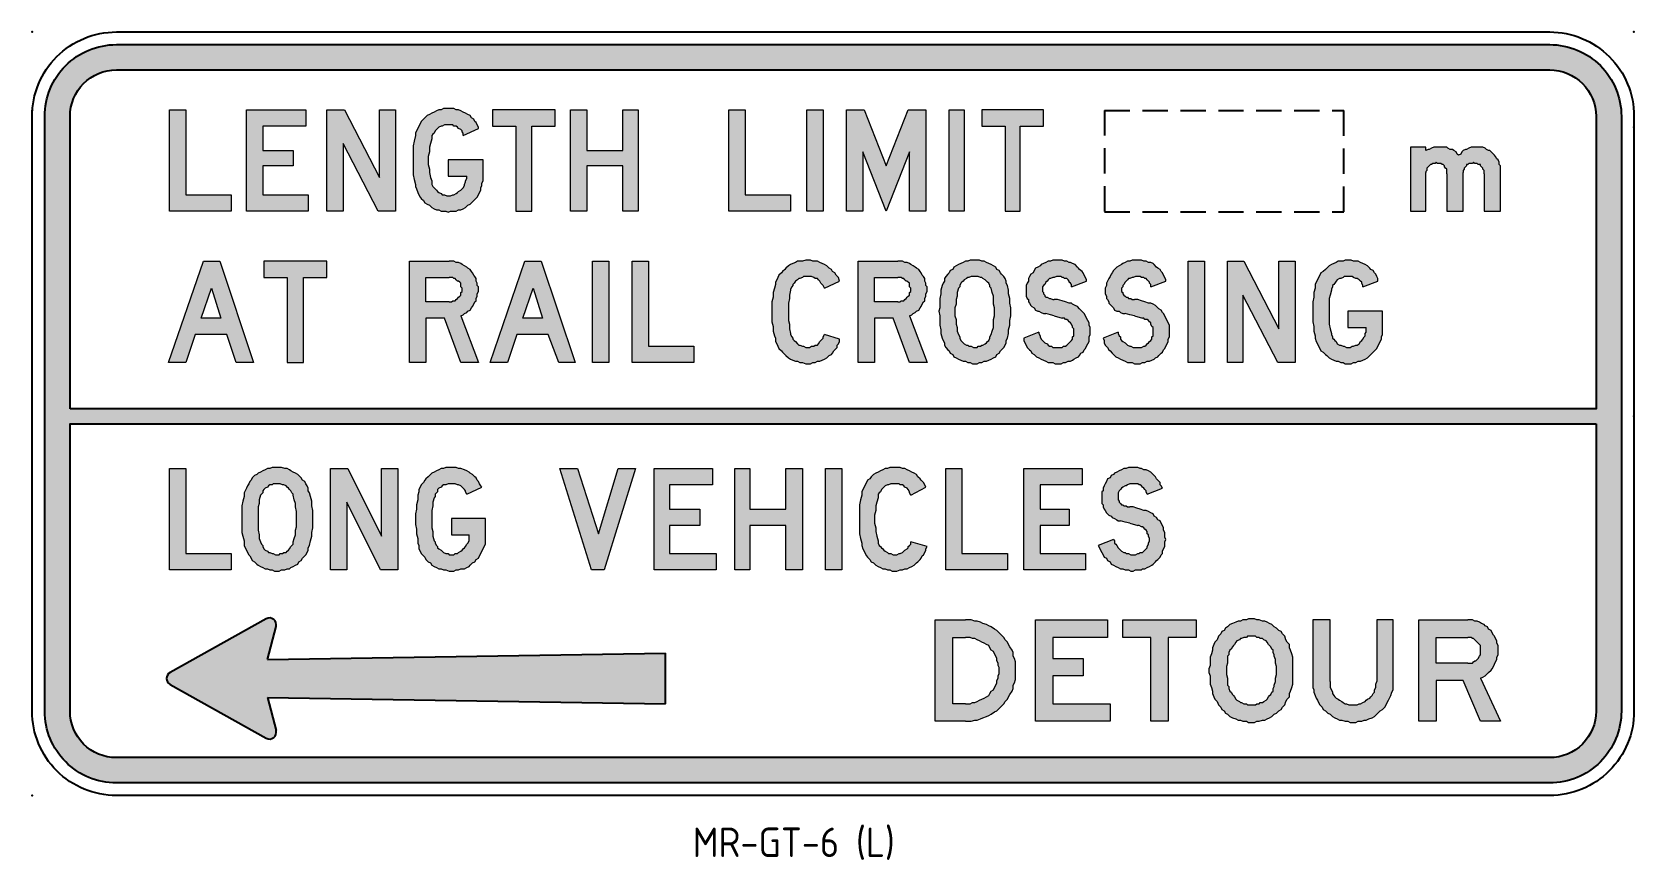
# Model space of a CAD drawing. Extents: x 77 to 267, y 119 to 217.
import ezdxf

# ---------------------------------------------------------------- set-up
doc = ezdxf.new("R2010")
doc.units = 0
doc.header["$LTSCALE"] = 12
doc.header["$MEASUREMENT"] = 0
doc.header["$PDSIZE"] = 4
doc.linetypes.add('HIDDEN', pattern=[0.375, 0.25, -0.125])
doc.layers.get('0').update_dxf_attribs({"linetype": 'CONTINUOUS'})
for name, color, linetype in [('HID35', 3, 'HIDDEN'), ('L25', 1, 'CONTINUOUS'), ('L35', 3, 'CONTINUOUS'), ('T25', 1, 'CONTINUOUS'), ('T35', 3, 'CONTINUOUS')]:
    doc.layers.add(name, color=color, linetype=linetype)
doc.styles.add('ISO', font='iso')

msp = doc.modelspace()

# ---------------------------------------------------------------- texts
at = {"layer": 'T35', "style": 'ISO'}
msp.add_text('MR-GT-6 (L)', height=3.5, dxfattribs=at).set_placement((155.81, 119))

# ---------------------------------------------------------------- blocks, each defined once
blk = doc.blocks.new('ARROWL')
at = {"layer": 'L35'}
for p, q in [((118.2, 142.7), (4.1, 78.8)), ((119.6, 94.4), (129.9, 133.7)), ((119.6, 94.4), (591.6, 101.9)), ((591.6, 41.9), (591.6, 101.9)), ((4.1, 64.9), (118.2, 1)), ((119.6, 49.4), (591.6, 41.9)), ((119.6, 49.4), (129.9, 10))]:
    blk.add_line(p, q, dxfattribs=at)
for centre, start, end in [((122.1, 135.7), 345.3791, 119.2244), ((8, 71.9), 119.2244, 240.7756), ((122.1, 8), 240.7756, 14.6209)]:
    blk.add_arc(centre, 8, start, end, dxfattribs=at)
blk = doc.blocks.new('IBLK5')
at = {"layer": 'L35', "xscale": 0.1, "yscale": 0.1, "zscale": 0.1}
blk.add_blockref('ARROWL', (0, 0), dxfattribs=at)

# ---------------------------------------------------------------- hatches: boundary and pattern name
at = {"layer": 'L25'}
h = msp.add_hatch(color=256, dxfattribs=at)
edge = h.paths.add_edge_path(flags=16)
edge.add_line((262.96, 170.4), (262.96, 136.3))
edge.add_arc((257.46, 136.3), 5.5, 270, 360, ccw=False)
edge.add_line((257.46, 130.8), (87.46, 130.8))
edge.add_arc((87.46, 136.3), 5.5, 180, 270, ccw=False)
edge.add_line((81.96, 136.3), (81.96, 170.4))
edge.add_line((81.96, 170.4), (262.96, 170.4))
edge = h.paths.add_edge_path(flags=16)
edge.add_line((81.96, 172.2), (81.96, 206.9))
edge.add_arc((87.46, 206.9), 5.5, 90, 180, ccw=False)
edge.add_line((87.46, 212.4), (257.46, 212.4))
edge.add_arc((257.46, 206.9), 5.5, 0, 90, ccw=False)
edge.add_line((262.96, 206.9), (262.96, 172.2))
edge.add_line((262.96, 172.2), (81.96, 172.2))
edge = h.paths.add_edge_path()
edge.add_line((78.96, 136.3), (78.96, 206.9))
edge.add_arc((87.46, 206.9), 8.5, 90, 180, ccw=False)
edge.add_line((87.46, 215.4), (257.46, 215.4))
edge.add_arc((257.46, 206.9), 8.5, 0, 90, ccw=False)
edge.add_line((265.96, 206.9), (265.96, 136.3))
edge.add_arc((257.46, 136.3), 8.5, -90, 0, ccw=False)
edge.add_line((257.46, 127.8), (87.46, 127.8))
edge.add_arc((87.46, 136.3), 8.5, 180, 270, ccw=False)
h = msp.add_hatch(color=256, dxfattribs=at)
h.paths.add_polyline_path([(160.11, 207.67), (162.04, 207.67), (162.04, 197.58), (167.43, 197.58), (167.43, 195.64), (160.11, 195.64)])
h.paths.add_polyline_path([(169.37, 207.67), (171.3, 207.67), (171.3, 195.64), (169.37, 195.64)])
h.paths.add_polyline_path([(174.07, 207.67), (176.14, 207.67), (178.77, 201.03), (181.39, 207.67), (183.47, 207.67), (183.47, 195.64), (181.53, 195.64), (181.53, 202.69), (178.77, 195.64), (176, 202.69), (176, 195.64), (174.07, 195.64)])
h.paths.add_polyline_path([(186.23, 207.67), (188.03, 207.67), (188.03, 195.64), (186.23, 195.64)])
h.paths.add_polyline_path([(190.1, 207.67), (190.1, 205.73), (192.87, 205.73), (192.87, 195.64), (194.66, 195.64), (194.66, 205.73), (197.43, 205.73), (197.43, 207.67)])
h.paths.add_polyline_path([(93.77, 207.67), (95.7, 207.67), (95.7, 197.58), (101.09, 197.58), (101.09, 195.64), (93.77, 195.64)])
h.paths.add_polyline_path([(102.89, 207.67), (109.94, 207.67), (109.94, 205.73), (104.82, 205.73), (104.82, 202.83), (108.42, 202.83), (108.42, 201.03), (104.82, 201.03), (104.82, 197.58), (110.21, 197.58), (110.21, 195.64), (102.89, 195.64)])
h.paths.add_polyline_path([(112.43, 207.67), (114.5, 207.67), (118.65, 199.65), (118.65, 207.67), (120.58, 207.67), (120.58, 195.64), (118.51, 195.64), (114.36, 203.66), (114.36, 195.64), (112.43, 195.64)])
h.paths.add_polyline_path([(132.05, 207.67), (132.05, 205.73), (134.82, 205.73), (134.82, 195.64), (136.75, 195.64), (136.75, 205.73), (139.52, 205.73), (139.52, 207.67)])
h.paths.add_polyline_path([(141.31, 207.67), (143.25, 207.67), (143.25, 202.83), (147.53, 202.83), (147.53, 207.67), (149.33, 207.67), (149.33, 195.64), (147.53, 195.64), (147.53, 201.03), (143.25, 201.03), (143.25, 195.64), (141.31, 195.64)])
h.paths.add_polyline_path([(126.8, 207.81), (126.52, 207.81), (126.25, 207.81), (125.97, 207.67), (125.69, 207.67), (125.42, 207.53), (125.14, 207.39), (124.87, 207.25), (124.59, 207.12), (124.31, 206.98), (124.04, 206.7), (123.9, 206.56), (123.62, 206.29), (123.48, 206.01), (123.34, 205.73), (123.21, 205.46), (123.07, 205.18), (122.93, 204.9), (122.93, 204.63), (122.79, 203.94), (122.65, 203.38), (122.65, 202.83), (122.65, 202.28), (122.65, 201.73), (122.65, 201.17), (122.65, 200.48), (122.65, 199.93), (122.79, 199.38), (122.93, 198.82), (122.93, 198.55), (123.07, 198.27), (123.21, 197.86), (123.34, 197.58), (123.48, 197.3), (123.62, 197.16), (123.9, 196.89), (124.04, 196.61), (124.31, 196.47), (124.59, 196.34), (124.87, 196.06), (125.14, 195.92), (125.42, 195.78), (125.69, 195.78), (125.97, 195.64), (126.25, 195.64), (126.52, 195.64), (126.8, 195.51), (127.08, 195.64), (127.49, 195.64), (127.77, 195.64), (128.04, 195.78), (128.32, 195.78), (128.6, 195.92), (128.87, 196.06), (129.15, 196.34), (129.43, 196.47), (129.56, 196.61), (129.84, 196.89), (129.98, 197.03), (130.26, 197.3), (130.39, 197.58), (130.53, 197.86), (130.67, 198.13), (130.67, 198.41), (130.81, 198.69), (130.81, 198.96), (130.95, 199.24), (130.95, 201.73), (126.8, 201.73), (126.8, 199.79), (129.01, 199.79), (129.01, 199.51), (128.87, 199.24), (128.87, 199.1), (128.74, 198.82), (128.74, 198.69), (128.6, 198.41), (128.46, 198.27), (128.32, 198.13), (128.04, 197.99), (127.91, 197.86), (127.77, 197.72), (127.49, 197.58), (127.35, 197.58), (127.08, 197.44), (126.8, 197.44), (126.66, 197.44), (126.39, 197.58), (126.11, 197.58), (125.97, 197.72), (125.69, 197.86), (125.56, 197.99), (125.42, 198.13), (125.28, 198.27), (125.14, 198.41), (125, 198.55), (124.87, 198.82), (124.87, 198.96), (124.87, 199.24), (124.73, 199.65), (124.59, 200.21), (124.59, 200.62), (124.45, 201.17), (124.45, 201.73), (124.45, 202.14), (124.59, 202.69), (124.59, 203.25), (124.73, 203.66), (124.87, 204.21), (124.87, 204.35), (124.87, 204.63), (125, 204.77), (125.14, 204.9), (125.28, 205.18), (125.42, 205.32), (125.56, 205.46), (125.69, 205.6), (125.97, 205.73), (126.11, 205.73), (126.39, 205.87), (126.66, 205.87), (126.8, 205.87), (127.08, 205.87), (127.35, 205.87), (127.49, 205.73), (127.77, 205.73), (127.91, 205.6), (128.04, 205.46), (128.32, 205.32), (128.46, 205.18), (128.46, 205.04), (128.6, 204.9), (128.6, 204.63), (130.39, 205.46), (130.39, 205.6), (130.26, 205.87), (130.12, 206.15), (129.98, 206.29), (129.84, 206.56), (129.56, 206.7), (129.43, 206.98), (129.15, 207.12), (128.87, 207.25), (128.6, 207.39), (128.32, 207.53), (128.04, 207.67), (127.77, 207.67), (127.49, 207.81), (127.08, 207.81)])
for points in [[(251.33, 201.73), (251.19, 201.86), (251.05, 202.14), (250.92, 202.28), (250.78, 202.42), (250.64, 202.56), (250.36, 202.83), (250.22, 202.83), (249.95, 202.97), (249.81, 203.11), (249.53, 203.25), (249.26, 203.25), (249.12, 203.25), (248.84, 203.25), (248.57, 203.25), (248.29, 203.25), (248.15, 203.25), (247.87, 203.11), (247.6, 202.97), (247.46, 202.97), (247.18, 202.83), (247.05, 202.69), (246.91, 202.42), (246.63, 202.28), (246.49, 202.42), (246.35, 202.69), (246.08, 202.83), (245.94, 202.97), (245.66, 202.97), (245.39, 203.11), (245.25, 203.25), (244.97, 203.25), (244.7, 203.25), (244.42, 203.25), (244.28, 203.25), (244, 203.25), (243.73, 203.25), (243.45, 203.11), (243.18, 202.97), (243.04, 202.97), (242.76, 202.83), (242.76, 203.25), (240.96, 203.25), (240.96, 195.64), (242.76, 195.64), (242.76, 200.21), (242.76, 200.34), (242.9, 200.48), (242.9, 200.62), (242.9, 200.76), (243.04, 200.9), (243.18, 201.03), (243.31, 201.17), (243.45, 201.17), (243.59, 201.31), (243.73, 201.31), (243.87, 201.31), (244, 201.45), (244.14, 201.31), (244.28, 201.31), (244.56, 201.31), (244.7, 201.17), (244.83, 201.17), (244.97, 201.03), (244.97, 200.9), (245.11, 200.76), (245.25, 200.62), (245.25, 200.48), (245.25, 200.21), (245.25, 200.07), (245.25, 195.64), (247.18, 195.64), (247.18, 200.21), (247.18, 200.34), (247.18, 200.48), (247.32, 200.62), (247.32, 200.76), (247.46, 200.9), (247.6, 201.03), (247.6, 201.17), (247.74, 201.17), (247.87, 201.31), (248.15, 201.31), (248.29, 201.31), (248.43, 201.45), (248.57, 201.31), (248.7, 201.31), (248.84, 201.31), (248.98, 201.17), (249.26, 201.17), (249.26, 201.03), (249.39, 200.9), (249.53, 200.76), (249.53, 200.62), (249.67, 200.48), (249.67, 200.21), (249.67, 200.07), (249.67, 195.64), (251.61, 195.64), (251.61, 200.48), (251.61, 200.76), (251.61, 201.03), (251.47, 201.17), (251.47, 201.45)], [(152.59, 143.18), (105.39, 142.43), (106.41, 146.36, 0.660915), (105.25, 147.26), (93.83, 140.88, 0.58641), (93.83, 139.48), (105.25, 133.1, 0.660915), (106.41, 134), (105.39, 137.93), (152.59, 137.18)]]:
    msp.add_hatch(color=256, dxfattribs=at).paths.add_polyline_path(points)
h = msp.add_hatch(color=256, dxfattribs=at)
h.paths.add_polyline_path([(99.85, 182.93), (97.5, 182.93), (98.74, 186.52)], flags=16)
h.paths.add_polyline_path([(93.63, 177.68), (97.78, 189.7), (99.71, 189.7), (103.72, 177.68), (101.65, 177.68), (100.54, 180.99), (96.81, 180.99), (95.7, 177.68)])
h.paths.add_polyline_path([(104.96, 189.7), (104.96, 187.77), (107.73, 187.77), (107.73, 177.68), (109.66, 177.68), (109.66, 187.77), (112.43, 187.77), (112.43, 189.7)])
h.paths.add_polyline_path([(138, 182.93), (135.65, 182.93), (136.89, 186.52)], flags=16)
h.paths.add_polyline_path([(131.78, 177.68), (135.92, 189.7), (137.86, 189.7), (141.87, 177.68), (139.93, 177.68), (138.69, 180.99), (134.95, 180.99), (133.85, 177.68)])
h.paths.add_polyline_path([(143.94, 189.7), (145.87, 189.7), (145.87, 177.68), (143.94, 177.68)])
h.paths.add_polyline_path([(148.64, 189.7), (150.57, 189.7), (150.57, 179.61), (155.96, 179.61), (155.96, 177.68), (148.64, 177.68)])
h.paths.add_polyline_path([(214.57, 189.7), (216.5, 189.7), (216.5, 177.68), (214.57, 177.68)])
h.paths.add_polyline_path([(219.26, 189.7), (221.2, 189.7), (225.35, 181.69), (225.35, 189.7), (227.28, 189.7), (227.28, 177.68), (225.21, 177.68), (221.06, 185.69), (221.06, 177.68), (219.26, 177.68)])
h.paths.add_polyline_path([(126.94, 184.86), (124.17, 184.86), (124.17, 187.77), (126.94, 187.77), (127.21, 187.77), (127.35, 187.77), (127.49, 187.63), (127.63, 187.63), (127.77, 187.49), (127.91, 187.35), (128.04, 187.35), (128.18, 187.21), (128.32, 187.08), (128.32, 186.8), (128.32, 186.66), (128.46, 186.52), (128.46, 186.38), (128.46, 186.11), (128.32, 185.97), (128.32, 185.83), (128.32, 185.69), (128.18, 185.55), (128.04, 185.42), (127.91, 185.28), (127.77, 185.14), (127.63, 185), (127.49, 185), (127.35, 185), (127.21, 184.86)], flags=16)
h.paths.add_polyline_path([(128.32, 183.21), (130.39, 177.68), (128.32, 177.68), (126.39, 182.93), (124.17, 182.93), (124.17, 177.68), (122.24, 177.68), (122.24, 189.7), (126.94, 189.7), (127.21, 189.7), (127.49, 189.7), (127.77, 189.56), (128.04, 189.56), (128.32, 189.42), (128.46, 189.29), (128.74, 189.15), (129.01, 189.01), (129.15, 188.87), (129.43, 188.73), (129.56, 188.46), (129.7, 188.32), (129.84, 188.04), (129.98, 187.9), (130.12, 187.63), (130.12, 187.35), (130.26, 187.08), (130.26, 186.8), (130.39, 186.66), (130.39, 186.38), (130.39, 186.11), (130.26, 185.83), (130.26, 185.55), (130.12, 185.28), (130.12, 185), (129.98, 184.86), (129.84, 184.59), (129.7, 184.31), (129.56, 184.17), (129.43, 183.9), (129.15, 183.76), (129.01, 183.62), (128.74, 183.48), (128.6, 183.34)])
h.paths.add_polyline_path([(169.51, 189.84), (169.23, 189.84), (168.82, 189.7), (168.54, 189.7), (168.26, 189.7), (167.99, 189.56), (167.71, 189.42), (167.43, 189.29), (167.16, 189.15), (166.88, 188.87), (166.74, 188.73), (166.47, 188.46), (166.33, 188.32), (166.05, 188.04), (165.91, 187.77), (165.78, 187.49), (165.64, 187.21), (165.64, 186.94), (165.5, 186.52), (165.36, 185.97), (165.36, 185.42), (165.22, 184.86), (165.22, 184.31), (165.22, 183.76), (165.22, 183.07), (165.22, 182.51), (165.36, 181.96), (165.36, 181.41), (165.5, 180.86), (165.64, 180.58), (165.64, 180.16), (165.78, 179.89), (165.91, 179.61), (166.05, 179.34), (166.33, 179.06), (166.47, 178.92), (166.74, 178.64), (166.88, 178.51), (167.16, 178.23), (167.43, 178.09), (167.71, 177.95), (167.99, 177.82), (168.26, 177.82), (168.54, 177.68), (168.82, 177.68), (169.23, 177.54), (169.51, 177.54), (169.78, 177.54), (170.06, 177.68), (170.34, 177.68), (170.61, 177.82), (170.89, 177.82), (171.17, 177.95), (171.44, 178.09), (171.72, 178.23), (172, 178.51), (172.27, 178.64), (172.41, 178.78), (172.55, 179.06), (172.69, 179.2), (172.96, 179.47), (172.96, 179.75), (173.1, 179.89), (173.24, 180.16), (173.24, 180.44), (171.44, 180.99), (171.3, 180.72), (171.3, 180.58), (171.17, 180.44), (171.03, 180.3), (170.89, 180.16), (170.75, 179.89), (170.61, 179.75), (170.34, 179.75), (170.2, 179.61), (169.92, 179.61), (169.65, 179.47), (169.51, 179.47), (169.23, 179.47), (168.96, 179.61), (168.82, 179.61), (168.54, 179.75), (168.4, 179.75), (168.26, 179.89), (167.99, 180.16), (167.85, 180.3), (167.71, 180.44), (167.71, 180.58), (167.57, 180.72), (167.43, 180.99), (167.43, 181.13), (167.3, 181.69), (167.3, 182.24), (167.16, 182.65), (167.16, 183.21), (167.16, 183.76), (167.16, 184.17), (167.16, 184.73), (167.3, 185.28), (167.3, 185.69), (167.43, 186.25), (167.43, 186.38), (167.57, 186.66), (167.71, 186.8), (167.71, 186.94), (167.85, 187.08), (167.99, 187.35), (168.26, 187.49), (168.4, 187.63), (168.54, 187.63), (168.82, 187.77), (168.96, 187.9), (169.23, 187.9), (169.51, 187.9), (169.65, 187.9), (169.92, 187.9), (170.2, 187.77), (170.34, 187.63), (170.61, 187.63), (170.75, 187.49), (170.89, 187.35), (171.03, 187.08), (171.17, 186.94), (171.3, 186.8), (171.44, 186.52), (173.24, 187.35), (173.1, 187.77), (172.83, 188.04), (172.69, 188.32), (172.41, 188.46), (172.27, 188.73), (172, 188.87), (171.72, 189.15), (171.44, 189.29), (171.17, 189.42), (170.89, 189.56), (170.61, 189.7), (170.34, 189.7), (170.06, 189.7), (169.78, 189.84)])
h.paths.add_polyline_path([(180.15, 184.86), (177.39, 184.86), (177.39, 187.77), (180.15, 187.77), (180.43, 187.77), (180.56, 187.77), (180.7, 187.63), (180.84, 187.63), (180.98, 187.49), (181.12, 187.35), (181.26, 187.35), (181.39, 187.21), (181.53, 187.08), (181.53, 186.8), (181.53, 186.66), (181.67, 186.52), (181.67, 186.38), (181.67, 186.11), (181.53, 185.97), (181.53, 185.83), (181.53, 185.69), (181.39, 185.55), (181.26, 185.42), (181.12, 185.28), (180.98, 185.14), (180.84, 185), (180.7, 185), (180.56, 185), (180.43, 184.86)], flags=16)
h.paths.add_polyline_path([(181.53, 183.21), (183.61, 177.68), (181.53, 177.68), (179.6, 182.93), (177.39, 182.93), (177.39, 177.68), (175.45, 177.68), (175.45, 189.7), (180.15, 189.7), (180.43, 189.7), (180.7, 189.7), (180.98, 189.56), (181.26, 189.56), (181.53, 189.42), (181.67, 189.29), (181.95, 189.15), (182.22, 189.01), (182.36, 188.87), (182.64, 188.73), (182.78, 188.46), (182.91, 188.32), (183.05, 188.04), (183.19, 187.9), (183.33, 187.63), (183.33, 187.35), (183.47, 187.08), (183.47, 186.8), (183.61, 186.66), (183.61, 186.38), (183.61, 186.11), (183.47, 185.83), (183.47, 185.55), (183.33, 185.28), (183.33, 185), (183.19, 184.86), (183.05, 184.59), (182.91, 184.31), (182.78, 184.17), (182.64, 183.9), (182.36, 183.76), (182.22, 183.62), (181.95, 183.48), (181.81, 183.34)])
h.paths.add_polyline_path([(189.27, 187.9), (189.13, 187.9), (188.86, 187.9), (188.58, 187.77), (188.44, 187.77), (188.3, 187.63), (188.03, 187.49), (187.89, 187.35), (187.75, 187.21), (187.61, 187.08), (187.48, 186.8), (187.48, 186.66), (187.34, 186.52), (187.2, 185.97), (187.2, 185.55), (187.06, 185.14), (187.06, 184.59), (186.92, 184.17), (186.92, 183.76), (186.92, 183.21), (187.06, 182.79), (187.06, 182.24), (187.2, 181.82), (187.2, 181.41), (187.34, 180.99), (187.48, 180.72), (187.48, 180.58), (187.61, 180.3), (187.75, 180.16), (187.89, 180.03), (188.03, 179.89), (188.3, 179.75), (188.44, 179.75), (188.58, 179.61), (188.86, 179.61), (189.13, 179.47), (189.27, 179.47), (189.55, 179.47), (189.69, 179.61), (189.96, 179.61), (190.1, 179.75), (190.24, 179.75), (190.52, 179.89), (190.65, 180.03), (190.79, 180.16), (190.93, 180.3), (191.07, 180.58), (191.07, 180.72), (191.21, 180.99), (191.35, 181.41), (191.48, 181.82), (191.48, 182.24), (191.48, 182.79), (191.62, 183.21), (191.62, 183.76), (191.62, 184.17), (191.48, 184.59), (191.48, 185.14), (191.48, 185.55), (191.35, 185.97), (191.21, 186.52), (191.07, 186.66), (191.07, 186.8), (190.93, 187.08), (190.79, 187.21), (190.65, 187.35), (190.52, 187.49), (190.24, 187.63), (190.1, 187.77), (189.96, 187.77), (189.69, 187.9), (189.55, 187.9)], flags=16)
h.paths.add_polyline_path([(189.27, 189.84), (189, 189.84), (188.72, 189.84), (188.44, 189.7), (188.17, 189.7), (187.89, 189.56), (187.61, 189.42), (187.34, 189.29), (187.06, 189.15), (186.78, 189.01), (186.65, 188.73), (186.37, 188.6), (186.23, 188.32), (186.09, 188.18), (185.82, 187.9), (185.68, 187.63), (185.68, 187.35), (185.54, 187.08), (185.4, 186.8), (185.26, 186.25), (185.26, 185.83), (185.13, 185.28), (185.13, 184.73), (185.13, 184.17), (184.99, 183.76), (185.13, 183.21), (185.13, 182.65), (185.13, 182.1), (185.26, 181.55), (185.26, 181.13), (185.4, 180.58), (185.54, 180.3), (185.68, 180.03), (185.68, 179.75), (185.82, 179.47), (186.09, 179.2), (186.23, 179.06), (186.37, 178.78), (186.65, 178.64), (186.78, 178.37), (187.06, 178.23), (187.34, 178.09), (187.61, 177.95), (187.89, 177.82), (188.17, 177.82), (188.44, 177.68), (188.72, 177.68), (189, 177.54), (189.27, 177.54), (189.55, 177.54), (189.83, 177.68), (190.1, 177.68), (190.38, 177.82), (190.65, 177.82), (190.93, 177.95), (191.21, 178.09), (191.48, 178.23), (191.76, 178.37), (191.9, 178.64), (192.17, 178.78), (192.31, 179.06), (192.45, 179.2), (192.73, 179.47), (192.87, 179.75), (193, 180.03), (193, 180.3), (193.14, 180.58), (193.28, 181.13), (193.28, 181.55), (193.42, 182.1), (193.42, 182.65), (193.56, 183.21), (193.56, 183.76), (193.56, 184.17), (193.42, 184.73), (193.42, 185.28), (193.28, 185.83), (193.28, 186.25), (193.14, 186.8), (193, 187.08), (193, 187.35), (192.87, 187.63), (192.73, 187.9), (192.45, 188.18), (192.31, 188.32), (192.17, 188.6), (191.9, 188.73), (191.76, 189.01), (191.48, 189.15), (191.21, 189.29), (190.93, 189.42), (190.65, 189.56), (190.38, 189.7), (190.1, 189.7), (189.83, 189.84), (189.55, 189.84)])
h.paths.add_polyline_path([(200.74, 186.66), (202.54, 187.35), (202.54, 187.49), (202.4, 187.77), (202.26, 188.04), (202.13, 188.32), (201.99, 188.46), (201.71, 188.73), (201.57, 188.87), (201.44, 189.01), (201.16, 189.29), (200.88, 189.42), (200.61, 189.56), (200.47, 189.56), (200.19, 189.7), (199.91, 189.7), (199.64, 189.84), (199.36, 189.84), (199.09, 189.84), (198.81, 189.84), (198.53, 189.84), (198.26, 189.7), (197.98, 189.7), (197.7, 189.56), (197.43, 189.42), (197.15, 189.29), (197.01, 189.15), (196.74, 189.01), (196.46, 188.87), (196.32, 188.6), (196.18, 188.32), (195.91, 188.18), (195.77, 187.9), (195.63, 187.63), (195.63, 187.35), (195.49, 187.08), (195.35, 186.8), (195.35, 186.52), (195.35, 186.38), (195.35, 186.11), (195.35, 185.83), (195.35, 185.55), (195.49, 185.28), (195.63, 185.14), (195.63, 184.86), (195.77, 184.73), (195.91, 184.45), (196.04, 184.31), (196.32, 184.17), (196.46, 183.9), (196.74, 183.76), (196.87, 183.76), (197.15, 183.62), (197.43, 183.48), (197.7, 183.48), (198.26, 183.34), (198.67, 183.21), (199.64, 182.93), (199.91, 182.93), (200.05, 182.79), (200.19, 182.79), (200.33, 182.65), (200.47, 182.51), (200.61, 182.38), (200.74, 182.24), (200.88, 181.96), (200.88, 181.82), (201.02, 181.69), (201.02, 181.41), (201.02, 181.27), (201.02, 180.99), (201.02, 180.86), (200.88, 180.72), (200.88, 180.44), (200.74, 180.3), (200.61, 180.16), (200.47, 180.03), (200.33, 179.89), (200.19, 179.75), (200.05, 179.61), (199.78, 179.61), (199.64, 179.47), (199.5, 179.47), (199.22, 179.47), (198.95, 179.47), (198.81, 179.47), (198.53, 179.47), (198.39, 179.61), (198.12, 179.61), (197.98, 179.75), (197.84, 179.89), (197.57, 180.03), (197.43, 180.16), (197.29, 180.3), (197.15, 180.44), (197.01, 180.72), (197.01, 180.86), (196.87, 181.13), (196.87, 181.27), (195.08, 180.58), (195.08, 180.3), (195.22, 180.03), (195.35, 179.75), (195.49, 179.47), (195.77, 179.2), (195.91, 179.06), (196.04, 178.78), (196.32, 178.64), (196.6, 178.37), (196.87, 178.23), (197.15, 178.09), (197.43, 177.95), (197.7, 177.82), (197.98, 177.68), (198.26, 177.68), (198.53, 177.68), (198.81, 177.54), (199.09, 177.54), (199.5, 177.54), (199.78, 177.68), (200.05, 177.68), (200.33, 177.82), (200.61, 177.82), (200.88, 177.95), (201.02, 178.09), (201.3, 178.23), (201.57, 178.37), (201.71, 178.51), (201.85, 178.78), (202.13, 178.92), (202.26, 179.2), (202.4, 179.34), (202.54, 179.61), (202.68, 179.89), (202.82, 180.16), (202.82, 180.44), (202.82, 180.72), (202.96, 180.99), (202.96, 181.27), (202.96, 181.55), (202.96, 181.82), (202.82, 182.1), (202.82, 182.38), (202.68, 182.65), (202.54, 182.93), (202.4, 183.21), (202.26, 183.48), (202.13, 183.62), (201.85, 183.9), (201.71, 184.03), (201.44, 184.31), (201.16, 184.45), (200.88, 184.59), (200.74, 184.73), (200.47, 184.73), (200.05, 184.86), (199.64, 185), (199.09, 185.14), (198.67, 185.14), (198.53, 185.14), (198.26, 185.28), (198.12, 185.28), (197.84, 185.42), (197.7, 185.42), (197.57, 185.55), (197.57, 185.69), (197.43, 185.83), (197.43, 185.97), (197.29, 186.11), (197.29, 186.25), (197.29, 186.38), (197.29, 186.52), (197.29, 186.66), (197.43, 186.8), (197.57, 186.94), (197.7, 187.21), (197.84, 187.35), (197.98, 187.49), (198.12, 187.63), (198.26, 187.63), (198.53, 187.77), (198.67, 187.77), (198.95, 187.9), (199.09, 187.9), (199.22, 187.9), (199.5, 187.9), (199.64, 187.77), (199.78, 187.77), (199.91, 187.63), (200.19, 187.63), (200.33, 187.49), (200.47, 187.35), (200.47, 187.21), (200.61, 187.08), (200.74, 186.94)])
h.paths.add_polyline_path([(210.14, 186.66), (211.94, 187.35), (211.94, 187.49), (211.8, 187.77), (211.66, 188.04), (211.52, 188.32), (211.39, 188.46), (211.25, 188.73), (210.97, 188.87), (210.83, 189.01), (210.56, 189.29), (210.42, 189.42), (210.14, 189.56), (209.87, 189.56), (209.59, 189.7), (209.31, 189.7), (209.04, 189.84), (208.76, 189.84), (208.48, 189.84), (208.21, 189.84), (207.93, 189.84), (207.65, 189.7), (207.38, 189.7), (207.1, 189.56), (206.83, 189.42), (206.69, 189.29), (206.41, 189.15), (206.13, 189.01), (206, 188.87), (205.72, 188.6), (205.58, 188.32), (205.44, 188.18), (205.31, 187.9), (205.17, 187.63), (205.03, 187.35), (204.89, 187.08), (204.89, 186.8), (204.75, 186.52), (204.75, 186.38), (204.75, 186.11), (204.75, 185.83), (204.89, 185.55), (204.89, 185.28), (205.03, 185.14), (205.17, 184.86), (205.17, 184.73), (205.44, 184.45), (205.58, 184.31), (205.72, 184.17), (205.86, 183.9), (206.13, 183.76), (206.41, 183.76), (206.55, 183.62), (206.83, 183.48), (207.1, 183.48), (207.65, 183.34), (208.21, 183.21), (209.17, 182.93), (209.31, 182.93), (209.45, 182.79), (209.73, 182.79), (209.87, 182.65), (210, 182.51), (210.14, 182.38), (210.14, 182.24), (210.28, 181.96), (210.42, 181.82), (210.42, 181.69), (210.42, 181.41), (210.42, 181.27), (210.42, 180.99), (210.42, 180.86), (210.28, 180.72), (210.28, 180.44), (210.14, 180.3), (210, 180.16), (209.87, 180.03), (209.73, 179.89), (209.59, 179.75), (209.45, 179.61), (209.31, 179.61), (209.04, 179.47), (208.9, 179.47), (208.62, 179.47), (208.48, 179.47), (208.21, 179.47), (208.07, 179.47), (207.79, 179.61), (207.65, 179.61), (207.38, 179.75), (207.24, 179.89), (207.1, 180.03), (206.83, 180.16), (206.69, 180.3), (206.55, 180.44), (206.55, 180.72), (206.41, 180.86), (206.27, 181.13), (206.27, 181.27), (204.48, 180.58), (204.61, 180.3), (204.61, 180.03), (204.75, 179.75), (205.03, 179.47), (205.17, 179.2), (205.31, 179.06), (205.58, 178.78), (205.72, 178.64), (206, 178.37), (206.27, 178.23), (206.55, 178.09), (206.83, 177.95), (207.1, 177.82), (207.38, 177.68), (207.65, 177.68), (207.93, 177.68), (208.21, 177.54), (208.62, 177.54), (208.9, 177.54), (209.17, 177.68), (209.45, 177.68), (209.73, 177.82), (210, 177.82), (210.28, 177.95), (210.56, 178.09), (210.7, 178.23), (210.97, 178.37), (211.11, 178.51), (211.39, 178.78), (211.52, 178.92), (211.66, 179.2), (211.8, 179.34), (211.94, 179.61), (212.08, 179.89), (212.22, 180.16), (212.22, 180.44), (212.35, 180.72), (212.35, 180.99), (212.35, 181.27), (212.35, 181.55), (212.35, 181.82), (212.35, 182.1), (212.22, 182.38), (212.08, 182.65), (211.94, 182.93), (211.8, 183.21), (211.66, 183.48), (211.52, 183.62), (211.39, 183.9), (211.11, 184.03), (210.83, 184.31), (210.7, 184.45), (210.42, 184.59), (210.14, 184.73), (209.87, 184.73), (209.45, 184.86), (209.04, 185), (208.62, 185.14), (208.21, 185.14), (207.93, 185.14), (207.79, 185.28), (207.52, 185.28), (207.38, 185.42), (207.24, 185.42), (207.1, 185.55), (206.96, 185.69), (206.83, 185.83), (206.83, 185.97), (206.69, 186.11), (206.69, 186.25), (206.69, 186.38), (206.69, 186.52), (206.83, 186.66), (206.83, 186.8), (206.96, 186.94), (207.1, 187.21), (207.24, 187.35), (207.38, 187.49), (207.52, 187.63), (207.65, 187.63), (207.93, 187.77), (208.07, 187.77), (208.35, 187.9), (208.48, 187.9), (208.76, 187.9), (208.9, 187.9), (209.04, 187.77), (209.31, 187.77), (209.45, 187.63), (209.59, 187.63), (209.73, 187.49), (209.87, 187.35), (210, 187.21), (210, 187.08), (210.14, 186.94)])
h.paths.add_polyline_path([(233.5, 189.84), (233.22, 189.84), (232.95, 189.7), (232.67, 189.7), (232.39, 189.7), (232.12, 189.56), (231.84, 189.42), (231.57, 189.29), (231.29, 189.15), (231.01, 188.87), (230.87, 188.73), (230.6, 188.46), (230.32, 188.32), (230.18, 188.04), (230.05, 187.77), (229.91, 187.49), (229.77, 187.21), (229.63, 186.94), (229.63, 186.52), (229.49, 185.97), (229.49, 185.42), (229.35, 184.86), (229.35, 184.31), (229.35, 183.76), (229.35, 183.07), (229.35, 182.51), (229.49, 181.96), (229.49, 181.41), (229.63, 180.86), (229.63, 180.58), (229.77, 180.16), (229.91, 179.89), (230.05, 179.61), (230.18, 179.34), (230.32, 179.06), (230.6, 178.92), (230.87, 178.64), (231.01, 178.51), (231.29, 178.23), (231.57, 178.09), (231.84, 177.95), (232.12, 177.82), (232.39, 177.82), (232.67, 177.68), (232.95, 177.68), (233.22, 177.54), (233.5, 177.54), (233.92, 177.54), (234.19, 177.68), (234.47, 177.68), (234.74, 177.82), (235.02, 177.82), (235.3, 177.95), (235.57, 178.09), (235.85, 178.23), (236.13, 178.51), (236.26, 178.64), (236.54, 178.92), (236.68, 179.06), (236.96, 179.34), (237.09, 179.61), (237.23, 179.89), (237.37, 180.16), (237.51, 180.44), (237.51, 180.72), (237.65, 180.99), (237.65, 181.27), (237.65, 183.76), (233.5, 183.76), (233.5, 181.82), (235.71, 181.82), (235.71, 181.55), (235.71, 181.27), (235.57, 181.13), (235.57, 180.86), (235.44, 180.72), (235.3, 180.44), (235.16, 180.3), (235.02, 180.16), (234.88, 179.89), (234.61, 179.75), (234.47, 179.75), (234.19, 179.61), (234.05, 179.61), (233.78, 179.47), (233.5, 179.47), (233.36, 179.47), (233.09, 179.61), (232.95, 179.61), (232.67, 179.75), (232.53, 179.75), (232.26, 179.89), (232.12, 180.16), (231.98, 180.3), (231.84, 180.44), (231.7, 180.58), (231.7, 180.72), (231.57, 180.99), (231.57, 181.13), (231.43, 181.69), (231.29, 182.24), (231.29, 182.65), (231.29, 183.21), (231.29, 183.76), (231.29, 184.17), (231.29, 184.73), (231.29, 185.28), (231.43, 185.69), (231.57, 186.25), (231.57, 186.38), (231.7, 186.66), (231.7, 186.8), (231.84, 186.94), (231.98, 187.08), (232.12, 187.35), (232.26, 187.49), (232.53, 187.63), (232.67, 187.63), (232.95, 187.77), (233.09, 187.9), (233.36, 187.9), (233.5, 187.9), (233.78, 187.9), (234.05, 187.9), (234.19, 187.77), (234.47, 187.63), (234.61, 187.63), (234.88, 187.49), (235.02, 187.35), (235.16, 187.21), (235.16, 187.08), (235.3, 186.8), (235.3, 186.66), (237.09, 187.35), (237.09, 187.63), (236.96, 187.9), (236.82, 188.18), (236.68, 188.32), (236.54, 188.6), (236.26, 188.73), (236.13, 188.87), (235.85, 189.15), (235.57, 189.29), (235.3, 189.42), (235.02, 189.56), (234.74, 189.7), (234.47, 189.7), (234.19, 189.7), (233.92, 189.84)])
h = msp.add_hatch(color=256, dxfattribs=at)
h.paths.add_polyline_path([(93.77, 165.1), (95.7, 165.1), (95.7, 155.01), (101.09, 155.01), (101.09, 153.08), (93.77, 153.08)])
h.paths.add_polyline_path([(112.84, 165.1), (114.91, 165.1), (118.92, 157.08), (118.92, 165.1), (120.86, 165.1), (120.86, 153.08), (118.78, 153.08), (114.78, 161.09), (114.78, 153.08), (112.84, 153.08)])
h.paths.add_polyline_path([(140.07, 165.1), (142.14, 165.1), (144.63, 157.36), (146.98, 165.1), (149.05, 165.1), (145.32, 153.08), (143.8, 153.08)])
h.paths.add_polyline_path([(151.26, 165.1), (158.17, 165.1), (158.17, 163.16), (153.06, 163.16), (153.06, 160.26), (156.65, 160.26), (156.65, 158.33), (153.06, 158.33), (153.06, 155.01), (158.59, 155.01), (158.59, 153.08), (151.26, 153.08)])
h.paths.add_polyline_path([(160.8, 165.1), (162.6, 165.1), (162.6, 160.26), (166.88, 160.26), (166.88, 165.1), (168.82, 165.1), (168.82, 153.08), (166.88, 153.08), (166.88, 158.33), (162.6, 158.33), (162.6, 153.08), (160.8, 153.08)])
h.paths.add_polyline_path([(171.58, 165.1), (173.52, 165.1), (173.52, 153.08), (171.58, 153.08)])
h.paths.add_polyline_path([(185.82, 165.1), (187.75, 165.1), (187.75, 155.01), (193.14, 155.01), (193.14, 153.08), (185.82, 153.08)])
h.paths.add_polyline_path([(195.08, 165.1), (201.99, 165.1), (201.99, 163.16), (197.01, 163.16), (197.01, 160.26), (200.47, 160.26), (200.47, 158.33), (197.01, 158.33), (197.01, 155.01), (202.4, 155.01), (202.4, 153.08), (195.08, 153.08)])
h.paths.add_polyline_path([(106.48, 163.3), (106.34, 163.3), (106.07, 163.3), (105.93, 163.16), (105.65, 163.16), (105.52, 163.03), (105.38, 162.89), (105.1, 162.75), (104.96, 162.61), (104.82, 162.47), (104.82, 162.2), (104.69, 162.06), (104.55, 161.92), (104.41, 161.37), (104.41, 160.95), (104.27, 160.54), (104.27, 159.99), (104.27, 159.57), (104.27, 159.16), (104.27, 158.6), (104.27, 158.19), (104.27, 157.77), (104.41, 157.22), (104.41, 156.81), (104.55, 156.39), (104.69, 156.12), (104.82, 155.98), (104.82, 155.84), (104.96, 155.56), (105.1, 155.42), (105.38, 155.29), (105.52, 155.15), (105.65, 155.15), (105.93, 155.01), (106.07, 155.01), (106.34, 154.87), (106.48, 154.87), (106.76, 154.87), (106.9, 155.01), (107.17, 155.01), (107.31, 155.15), (107.59, 155.15), (107.73, 155.29), (107.87, 155.42), (108, 155.56), (108.14, 155.84), (108.28, 155.98), (108.42, 156.12), (108.42, 156.39), (108.56, 156.81), (108.69, 157.22), (108.69, 157.77), (108.83, 158.19), (108.83, 158.6), (108.83, 159.16), (108.83, 159.57), (108.83, 159.99), (108.69, 160.54), (108.69, 160.95), (108.56, 161.37), (108.42, 161.92), (108.42, 162.06), (108.28, 162.2), (108.14, 162.47), (108, 162.61), (107.87, 162.75), (107.73, 162.89), (107.59, 163.03), (107.31, 163.16), (107.17, 163.16), (106.9, 163.3), (106.76, 163.3)], flags=16)
h.paths.add_polyline_path([(106.48, 165.24), (106.21, 165.24), (105.93, 165.24), (105.65, 165.1), (105.38, 165.1), (105.1, 164.96), (104.82, 164.82), (104.55, 164.68), (104.27, 164.55), (104.13, 164.41), (103.86, 164.27), (103.58, 163.99), (103.44, 163.72), (103.3, 163.58), (103.17, 163.3), (103.03, 163.03), (102.89, 162.75), (102.75, 162.47), (102.61, 162.2), (102.61, 161.78), (102.47, 161.23), (102.34, 160.68), (102.34, 160.12), (102.34, 159.57), (102.34, 159.16), (102.34, 158.6), (102.34, 158.05), (102.34, 157.5), (102.47, 157.08), (102.61, 156.53), (102.61, 155.98), (102.75, 155.7), (102.89, 155.42), (103.03, 155.15), (103.17, 154.87), (103.3, 154.73), (103.44, 154.46), (103.58, 154.18), (103.86, 154.04), (104.13, 153.77), (104.27, 153.63), (104.55, 153.49), (104.82, 153.35), (105.1, 153.21), (105.38, 153.21), (105.65, 153.08), (105.93, 153.08), (106.21, 152.94), (106.48, 152.94), (106.76, 152.94), (107.04, 153.08), (107.45, 153.08), (107.73, 153.21), (108, 153.21), (108.14, 153.35), (108.42, 153.49), (108.69, 153.63), (108.97, 153.77), (109.11, 154.04), (109.39, 154.18), (109.52, 154.46), (109.8, 154.73), (109.94, 154.87), (110.08, 155.15), (110.21, 155.42), (110.21, 155.7), (110.35, 155.98), (110.49, 156.53), (110.63, 157.08), (110.63, 157.5), (110.77, 158.05), (110.77, 158.6), (110.77, 159.16), (110.77, 159.57), (110.77, 160.12), (110.63, 160.68), (110.63, 161.23), (110.49, 161.78), (110.35, 162.2), (110.21, 162.47), (110.21, 162.75), (110.08, 163.03), (109.94, 163.3), (109.8, 163.58), (109.52, 163.72), (109.39, 163.99), (109.11, 164.27), (108.97, 164.41), (108.69, 164.55), (108.42, 164.68), (108.14, 164.82), (108, 164.96), (107.73, 165.1), (107.45, 165.1), (107.04, 165.24), (106.76, 165.24)])
h.paths.add_polyline_path([(127.21, 165.24), (126.94, 165.24), (126.52, 165.24), (126.25, 165.1), (125.97, 165.1), (125.69, 164.96), (125.42, 164.82), (125.14, 164.68), (124.87, 164.55), (124.73, 164.41), (124.45, 164.13), (124.17, 163.86), (124.04, 163.72), (123.9, 163.44), (123.62, 163.16), (123.48, 162.89), (123.34, 162.61), (123.34, 162.34), (123.21, 161.92), (123.21, 161.37), (123.07, 160.81), (123.07, 160.26), (122.93, 159.71), (122.93, 159.16), (122.93, 158.47), (123.07, 157.91), (123.07, 157.36), (123.21, 156.81), (123.21, 156.25), (123.34, 155.98), (123.34, 155.56), (123.48, 155.29), (123.62, 155.01), (123.9, 154.73), (124.04, 154.6), (124.17, 154.32), (124.45, 154.04), (124.73, 153.9), (124.87, 153.63), (125.14, 153.49), (125.42, 153.35), (125.69, 153.21), (125.97, 153.21), (126.25, 153.08), (126.52, 153.08), (126.94, 152.94), (127.21, 152.94), (127.49, 152.94), (127.77, 153.08), (128.04, 153.08), (128.32, 153.21), (128.74, 153.21), (129.01, 153.35), (129.29, 153.49), (129.43, 153.63), (129.7, 153.9), (129.98, 154.04), (130.12, 154.32), (130.39, 154.46), (130.53, 154.73), (130.67, 155.01), (130.81, 155.29), (130.95, 155.56), (131.08, 155.84), (131.22, 156.12), (131.22, 156.39), (131.22, 156.67), (131.22, 159.16), (127.21, 159.16), (127.21, 157.22), (129.29, 157.22), (129.29, 156.94), (129.29, 156.67), (129.29, 156.53), (129.15, 156.25), (129.01, 156.12), (128.87, 155.84), (128.74, 155.7), (128.6, 155.56), (128.46, 155.42), (128.32, 155.29), (128.04, 155.15), (127.91, 155.01), (127.63, 155.01), (127.49, 154.87), (127.21, 154.87), (126.94, 154.87), (126.8, 155.01), (126.52, 155.01), (126.25, 155.15), (126.11, 155.29), (125.97, 155.42), (125.69, 155.56), (125.56, 155.7), (125.56, 155.84), (125.42, 155.98), (125.28, 156.25), (125.28, 156.39), (125.14, 156.53), (125, 157.08), (125, 157.64), (124.87, 158.05), (124.87, 158.6), (124.87, 159.16), (124.87, 159.57), (124.87, 160.12), (125, 160.68), (125, 161.09), (125.14, 161.64), (125.28, 161.78), (125.28, 162.06), (125.42, 162.2), (125.56, 162.34), (125.56, 162.61), (125.69, 162.75), (125.97, 162.89), (126.11, 163.03), (126.25, 163.16), (126.52, 163.16), (126.8, 163.3), (126.94, 163.3), (127.21, 163.3), (127.49, 163.3), (127.63, 163.3), (127.91, 163.16), (128.04, 163.16), (128.32, 163.03), (128.46, 162.89), (128.6, 162.75), (128.74, 162.61), (128.87, 162.47), (128.87, 162.34), (129.01, 162.06), (130.81, 162.89), (130.67, 163.03), (130.53, 163.3), (130.39, 163.58), (130.26, 163.72), (130.12, 163.99), (129.98, 164.13), (129.7, 164.41), (129.43, 164.55), (129.29, 164.68), (129.01, 164.82), (128.74, 164.96), (128.32, 165.1), (128.04, 165.1), (127.77, 165.24), (127.49, 165.24)])
h.paths.add_polyline_path([(179.74, 165.24), (179.46, 165.24), (179.18, 165.24), (178.91, 165.1), (178.63, 165.1), (178.35, 164.96), (178.08, 164.82), (177.8, 164.68), (177.52, 164.55), (177.25, 164.41), (176.97, 164.13), (176.83, 163.86), (176.56, 163.72), (176.42, 163.44), (176.28, 163.16), (176.14, 162.89), (176, 162.61), (175.87, 162.34), (175.87, 161.92), (175.73, 161.37), (175.59, 160.81), (175.59, 160.26), (175.59, 159.71), (175.59, 159.16), (175.59, 158.47), (175.59, 157.91), (175.59, 157.36), (175.73, 156.81), (175.87, 156.25), (175.87, 155.98), (176, 155.56), (176.14, 155.29), (176.28, 155.01), (176.42, 154.73), (176.56, 154.6), (176.83, 154.32), (176.97, 154.04), (177.25, 153.9), (177.52, 153.63), (177.8, 153.49), (178.08, 153.35), (178.35, 153.21), (178.63, 153.21), (178.91, 153.08), (179.18, 153.08), (179.46, 152.94), (179.74, 152.94), (180.01, 152.94), (180.43, 153.08), (180.7, 153.08), (180.98, 153.21), (181.26, 153.21), (181.53, 153.35), (181.81, 153.49), (182.09, 153.63), (182.36, 153.9), (182.5, 154.04), (182.78, 154.32), (182.91, 154.46), (183.05, 154.73), (183.19, 154.87), (183.33, 155.15), (183.47, 155.42), (183.47, 155.56), (183.61, 155.84), (181.67, 156.39), (181.67, 156.12), (181.53, 155.98), (181.39, 155.84), (181.39, 155.7), (181.26, 155.56), (180.98, 155.42), (180.84, 155.29), (180.7, 155.15), (180.43, 155.01), (180.29, 155.01), (180.01, 154.87), (179.74, 154.87), (179.6, 154.87), (179.32, 155.01), (179.04, 155.01), (178.91, 155.15), (178.63, 155.29), (178.49, 155.42), (178.35, 155.56), (178.22, 155.7), (178.08, 155.84), (177.94, 155.98), (177.8, 156.25), (177.8, 156.39), (177.8, 156.53), (177.66, 157.08), (177.52, 157.64), (177.52, 158.05), (177.39, 158.6), (177.39, 159.16), (177.39, 159.57), (177.52, 160.12), (177.52, 160.68), (177.66, 161.09), (177.8, 161.64), (177.8, 161.78), (177.8, 162.06), (177.94, 162.2), (178.08, 162.34), (178.22, 162.61), (178.35, 162.75), (178.49, 162.89), (178.63, 163.03), (178.91, 163.16), (179.04, 163.16), (179.32, 163.3), (179.6, 163.3), (179.74, 163.3), (180.01, 163.3), (180.29, 163.3), (180.43, 163.16), (180.7, 163.16), (180.84, 163.03), (180.98, 162.89), (181.26, 162.75), (181.39, 162.61), (181.53, 162.34), (181.53, 162.2), (181.67, 161.92), (183.47, 162.89), (183.33, 163.16), (183.19, 163.44), (182.91, 163.72), (182.78, 163.86), (182.5, 164.13), (182.36, 164.41), (182.09, 164.55), (181.81, 164.68), (181.53, 164.82), (181.26, 164.96), (180.98, 165.1), (180.7, 165.1), (180.43, 165.24), (180.01, 165.24)])
h.paths.add_polyline_path([(209.73, 162.06), (211.52, 162.75), (211.39, 163.03), (211.25, 163.16), (211.25, 163.44), (210.97, 163.72), (210.83, 163.86), (210.7, 164.13), (210.56, 164.27), (210.28, 164.55), (210.14, 164.68), (209.87, 164.82), (209.59, 164.96), (209.31, 164.96), (209.04, 165.1), (208.9, 165.1), (208.62, 165.24), (208.35, 165.24), (208.07, 165.24), (207.79, 165.24), (207.52, 165.24), (207.24, 165.1), (206.96, 165.1), (206.69, 164.96), (206.41, 164.82), (206.13, 164.68), (205.86, 164.55), (205.72, 164.41), (205.44, 164.27), (205.31, 163.99), (205.03, 163.86), (204.89, 163.58), (204.75, 163.3), (204.61, 163.03), (204.48, 162.75), (204.48, 162.47), (204.34, 162.34), (204.34, 161.92), (204.34, 161.78), (204.34, 161.51), (204.34, 161.23), (204.34, 160.95), (204.48, 160.81), (204.48, 160.54), (204.61, 160.26), (204.75, 160.12), (204.89, 159.85), (205.03, 159.71), (205.17, 159.57), (205.44, 159.43), (205.58, 159.29), (205.86, 159.16), (206.13, 159.02), (206.27, 158.88), (206.55, 158.88), (207.1, 158.74), (207.65, 158.6), (208.62, 158.33), (208.76, 158.33), (209.04, 158.19), (209.17, 158.19), (209.31, 158.05), (209.45, 157.91), (209.59, 157.77), (209.73, 157.64), (209.73, 157.36), (209.87, 157.22), (209.87, 157.08), (210, 156.81), (210, 156.67), (210, 156.53), (209.87, 156.25), (209.87, 156.12), (209.73, 155.84), (209.73, 155.7), (209.59, 155.56), (209.45, 155.42), (209.31, 155.29), (209.17, 155.15), (208.9, 155.15), (208.76, 155.01), (208.62, 155.01), (208.35, 154.87), (208.21, 154.87), (207.93, 154.87), (207.79, 154.87), (207.52, 155.01), (207.24, 155.01), (207.1, 155.15), (206.96, 155.15), (206.69, 155.29), (206.55, 155.42), (206.41, 155.56), (206.27, 155.7), (206.13, 155.98), (206, 156.12), (205.86, 156.25), (205.86, 156.53), (205.72, 156.67), (203.92, 155.98), (204.06, 155.7), (204.2, 155.42), (204.34, 155.15), (204.48, 154.87), (204.61, 154.6), (204.89, 154.46), (205.03, 154.18), (205.31, 154.04), (205.44, 153.77), (205.72, 153.63), (206, 153.49), (206.27, 153.35), (206.55, 153.21), (206.83, 153.21), (207.1, 153.08), (207.52, 153.08), (207.79, 152.94), (208.07, 152.94), (208.35, 153.08), (208.62, 153.08), (209.04, 153.08), (209.17, 153.21), (209.45, 153.21), (209.73, 153.35), (210, 153.49), (210.28, 153.63), (210.42, 153.77), (210.7, 154.04), (210.83, 154.18), (210.97, 154.32), (211.25, 154.6), (211.39, 154.87), (211.52, 155.01), (211.52, 155.29), (211.66, 155.56), (211.8, 155.84), (211.8, 156.12), (211.8, 156.39), (211.94, 156.67), (211.8, 156.94), (211.8, 157.22), (211.8, 157.5), (211.66, 157.77), (211.66, 158.05), (211.52, 158.33), (211.39, 158.6), (211.25, 158.88), (210.97, 159.02), (210.83, 159.29), (210.56, 159.43), (210.42, 159.71), (210.14, 159.85), (209.87, 159.99), (209.59, 160.12), (209.31, 160.12), (208.9, 160.26), (208.48, 160.4), (208.07, 160.54), (207.65, 160.54), (207.38, 160.54), (207.24, 160.68), (206.96, 160.68), (206.83, 160.81), (206.69, 160.81), (206.55, 160.95), (206.41, 161.09), (206.41, 161.23), (206.27, 161.37), (206.27, 161.51), (206.27, 161.64), (206.27, 161.78), (206.27, 161.92), (206.27, 162.06), (206.27, 162.2), (206.41, 162.47), (206.55, 162.61), (206.69, 162.75), (206.83, 162.89), (207.1, 163.03), (207.24, 163.03), (207.38, 163.16), (207.65, 163.3), (207.79, 163.3), (208.07, 163.3), (208.21, 163.3), (208.35, 163.3), (208.62, 163.3), (208.76, 163.16), (208.9, 163.16), (209.04, 163.03), (209.17, 162.89), (209.31, 162.75), (209.45, 162.61), (209.59, 162.47), (209.59, 162.34)])
h = msp.add_hatch(color=256, dxfattribs=at)
h.paths.add_polyline_path([(196.46, 147.13), (205.03, 147.13), (205.03, 145.06), (198.53, 145.06), (198.53, 142.57), (202.13, 142.57), (202.13, 140.5), (198.53, 140.5), (198.53, 137.18), (205.31, 137.18), (205.31, 135.11), (196.46, 135.11)])
h.paths.add_polyline_path([(206.83, 147.13), (215.53, 147.13), (215.53, 145.06), (212.22, 145.06), (212.22, 135.11), (210.14, 135.11), (210.14, 145.06), (206.83, 145.06)])
h.paths.add_polyline_path([(188.17, 137.18), (186.65, 137.18), (186.65, 145.06), (188.17, 145.06), (188.44, 145.06), (188.72, 145.06), (189, 144.92), (189.27, 144.92), (189.55, 144.78), (189.83, 144.64), (190.1, 144.51), (190.38, 144.37), (190.65, 144.23), (190.93, 144.09), (191.07, 143.81), (191.21, 143.54), (191.48, 143.4), (191.62, 143.12), (191.76, 142.85), (191.9, 142.57), (191.9, 142.29), (192.04, 142.02), (192.04, 141.74), (192.17, 141.47), (192.17, 141.05), (192.17, 140.77), (192.04, 140.5), (192.04, 140.22), (191.9, 139.94), (191.9, 139.67), (191.76, 139.39), (191.62, 139.12), (191.48, 138.84), (191.21, 138.7), (191.07, 138.42), (190.93, 138.15), (190.65, 138.01), (190.38, 137.87), (190.1, 137.73), (189.83, 137.6), (189.55, 137.46), (189.27, 137.32), (189, 137.32), (188.72, 137.18), (188.44, 137.18)], flags=16)
h.paths.add_polyline_path([(188.17, 135.11), (184.57, 135.11), (184.57, 147.13), (188.17, 147.13), (188.58, 147.13), (188.86, 147.13), (189.27, 146.99), (189.55, 146.99), (189.96, 146.86), (190.24, 146.72), (190.65, 146.58), (190.93, 146.44), (191.21, 146.3), (191.62, 146.03), (191.9, 145.89), (192.17, 145.61), (192.45, 145.34), (192.73, 145.06), (192.87, 144.78), (193.14, 144.51), (193.28, 144.23), (193.42, 143.95), (193.7, 143.54), (193.83, 143.26), (193.83, 142.85), (193.97, 142.57), (194.11, 142.16), (194.11, 141.88), (194.11, 141.47), (194.11, 141.05), (194.11, 140.77), (194.11, 140.36), (194.11, 140.08), (193.97, 139.67), (193.83, 139.39), (193.83, 138.98), (193.7, 138.7), (193.42, 138.29), (193.28, 138.01), (193.14, 137.73), (192.87, 137.46), (192.73, 137.18), (192.45, 136.9), (192.17, 136.63), (191.9, 136.35), (191.62, 136.21), (191.21, 135.94), (190.93, 135.8), (190.65, 135.66), (190.24, 135.52), (189.96, 135.38), (189.55, 135.25), (189.27, 135.25), (188.86, 135.11), (188.58, 135.11)])
h.paths.add_polyline_path([(222.03, 145.2), (221.89, 145.2), (221.61, 145.2), (221.48, 145.06), (221.2, 145.06), (220.92, 144.92), (220.78, 144.92), (220.65, 144.78), (220.37, 144.64), (220.23, 144.51), (220.09, 144.23), (219.96, 144.09), (219.82, 143.95), (219.68, 143.68), (219.54, 143.54), (219.4, 143.26), (219.4, 142.99), (219.26, 142.85), (219.26, 142.43), (219.26, 142.02), (219.13, 141.6), (219.13, 141.05), (219.13, 140.64), (219.26, 140.22), (219.26, 139.81), (219.26, 139.39), (219.4, 139.25), (219.4, 138.98), (219.54, 138.7), (219.68, 138.56), (219.82, 138.29), (219.96, 138.15), (220.09, 138.01), (220.23, 137.73), (220.37, 137.6), (220.65, 137.46), (220.78, 137.32), (220.92, 137.32), (221.2, 137.18), (221.48, 137.18), (221.61, 137.04), (221.89, 137.04), (222.03, 137.04), (222.31, 137.04), (222.58, 137.04), (222.72, 137.18), (223, 137.18), (223.13, 137.32), (223.41, 137.32), (223.55, 137.46), (223.83, 137.6), (223.96, 137.73), (224.1, 138.01), (224.24, 138.15), (224.38, 138.29), (224.52, 138.56), (224.65, 138.7), (224.65, 138.98), (224.79, 139.25), (224.79, 139.39), (224.93, 139.81), (224.93, 140.22), (225.07, 140.64), (225.07, 141.05), (225.07, 141.6), (224.93, 142.02), (224.93, 142.43), (224.79, 142.85), (224.79, 142.99), (224.65, 143.26), (224.65, 143.54), (224.52, 143.68), (224.38, 143.95), (224.24, 144.09), (224.1, 144.23), (223.96, 144.51), (223.83, 144.64), (223.55, 144.78), (223.41, 144.92), (223.13, 144.92), (223, 145.06), (222.72, 145.06), (222.58, 145.2), (222.31, 145.2)], flags=16)
h.paths.add_polyline_path([(222.03, 147.27), (221.75, 147.27), (221.48, 147.13), (221.06, 147.13), (220.78, 146.99), (220.51, 146.99), (220.23, 146.86), (219.82, 146.72), (219.54, 146.58), (219.26, 146.3), (218.99, 146.16), (218.85, 145.89), (218.57, 145.75), (218.44, 145.47), (218.16, 145.2), (218.02, 144.78), (217.74, 144.51), (217.61, 144.23), (217.47, 143.81), (217.47, 143.54), (217.33, 143.12), (217.19, 142.71), (217.19, 142.16), (217.19, 141.74), (217.05, 141.33), (217.05, 140.91), (217.19, 140.5), (217.19, 140.08), (217.19, 139.53), (217.33, 139.12), (217.47, 138.7), (217.47, 138.42), (217.61, 138.01), (217.74, 137.73), (218.02, 137.46), (218.16, 137.04), (218.44, 136.77), (218.57, 136.49), (218.85, 136.35), (218.99, 136.07), (219.26, 135.94), (219.54, 135.66), (219.82, 135.52), (220.23, 135.38), (220.51, 135.25), (220.78, 135.25), (221.06, 135.11), (221.48, 135.11), (221.75, 134.97), (222.03, 134.97), (222.44, 134.97), (222.72, 135.11), (223, 135.11), (223.41, 135.25), (223.69, 135.25), (223.96, 135.38), (224.24, 135.52), (224.52, 135.66), (224.79, 135.94), (225.07, 136.07), (225.35, 136.35), (225.62, 136.49), (225.76, 136.77), (226.04, 137.04), (226.18, 137.46), (226.31, 137.73), (226.59, 138.01), (226.59, 138.42), (226.73, 138.7), (226.87, 139.12), (227, 139.53), (227, 140.08), (227, 140.5), (227, 140.91), (227, 141.33), (227, 141.74), (227, 142.16), (227, 142.71), (226.87, 143.12), (226.73, 143.54), (226.59, 143.81), (226.59, 144.23), (226.31, 144.51), (226.18, 144.78), (226.04, 145.2), (225.76, 145.47), (225.62, 145.75), (225.35, 145.89), (225.07, 146.16), (224.79, 146.3), (224.52, 146.58), (224.24, 146.72), (223.96, 146.86), (223.69, 146.99), (223.41, 146.99), (223, 147.13), (222.72, 147.13), (222.44, 147.27)])
h.paths.add_polyline_path([(231.43, 139.81), (231.43, 147.13), (229.35, 147.13), (229.35, 139.81), (229.35, 139.53), (229.35, 139.12), (229.49, 138.84), (229.49, 138.56), (229.63, 138.15), (229.77, 137.87), (229.91, 137.6), (230.05, 137.32), (230.18, 137.04), (230.46, 136.77), (230.6, 136.49), (230.87, 136.35), (231.15, 136.07), (231.43, 135.94), (231.7, 135.66), (231.98, 135.52), (232.26, 135.38), (232.53, 135.25), (232.81, 135.25), (233.22, 135.11), (233.5, 135.11), (233.78, 134.97), (234.19, 134.97), (234.47, 134.97), (234.74, 135.11), (235.16, 135.11), (235.44, 135.25), (235.71, 135.25), (235.99, 135.38), (236.4, 135.52), (236.68, 135.66), (236.96, 135.94), (237.09, 136.07), (237.37, 136.35), (237.65, 136.49), (237.92, 136.77), (238.06, 137.04), (238.2, 137.32), (238.34, 137.6), (238.48, 137.87), (238.61, 138.15), (238.75, 138.56), (238.89, 138.84), (238.89, 139.12), (238.89, 139.53), (238.89, 139.81), (238.89, 147.13), (236.96, 147.13), (236.96, 139.81), (236.82, 139.53), (236.82, 139.25), (236.82, 139.12), (236.68, 138.84), (236.68, 138.56), (236.54, 138.42), (236.4, 138.15), (236.26, 138.01), (236.13, 137.87), (235.85, 137.73), (235.71, 137.6), (235.57, 137.46), (235.3, 137.32), (235.02, 137.18), (234.88, 137.18), (234.61, 137.04), (234.33, 137.04), (234.19, 137.04), (233.92, 137.04), (233.64, 137.04), (233.36, 137.18), (233.22, 137.18), (232.95, 137.32), (232.81, 137.46), (232.53, 137.6), (232.39, 137.73), (232.12, 137.87), (231.98, 138.01), (231.84, 138.15), (231.7, 138.42), (231.7, 138.56), (231.57, 138.84), (231.43, 139.12), (231.43, 139.25), (231.43, 139.53)])
h.paths.add_polyline_path([(247.74, 142.02), (244, 142.02), (244, 145.06), (247.74, 145.06), (247.87, 145.06), (248.15, 145.06), (248.29, 144.92), (248.43, 144.92), (248.57, 144.78), (248.7, 144.64), (248.84, 144.51), (248.98, 144.37), (249.12, 144.23), (249.26, 144.09), (249.26, 143.95), (249.26, 143.68), (249.26, 143.54), (249.26, 143.26), (249.26, 143.12), (249.26, 142.99), (249.12, 142.85), (248.98, 142.57), (248.84, 142.43), (248.7, 142.29), (248.57, 142.29), (248.43, 142.16), (248.29, 142.02), (248.15, 142.02), (247.87, 142.02)], flags=16)
h.paths.add_polyline_path([(249.26, 140.22), (251.61, 135.11), (249.26, 135.11), (247.18, 139.94), (244, 139.94), (244, 135.11), (241.93, 135.11), (241.93, 147.13), (247.74, 147.13), (248.01, 147.13), (248.29, 147.13), (248.57, 146.99), (248.84, 146.99), (249.12, 146.86), (249.39, 146.72), (249.67, 146.58), (249.81, 146.44), (250.09, 146.3), (250.22, 146.03), (250.5, 145.89), (250.64, 145.61), (250.78, 145.34), (250.92, 145.2), (251.05, 144.92), (251.19, 144.64), (251.19, 144.37), (251.33, 144.09), (251.33, 143.81), (251.33, 143.54), (251.33, 143.26), (251.33, 142.99), (251.19, 142.71), (251.19, 142.43), (251.05, 142.16), (250.92, 141.88), (250.78, 141.6), (250.64, 141.33), (250.5, 141.19), (250.22, 140.91), (250.09, 140.77), (249.81, 140.5), (249.53, 140.36)])

# ---------------------------------------------------------------- linework, layer by layer
at = {"color": 3, "lineweight": 0}
for points in [[(93.77, 207.67), (95.7, 207.67), (95.7, 197.58), (101.09, 197.58), (101.09, 195.64), (93.77, 195.64), (93.77, 207.67), (93.77, 207.67)], [(102.89, 207.67), (109.94, 207.67), (109.94, 205.73), (104.82, 205.73), (104.82, 202.83), (108.42, 202.83), (108.42, 201.03), (104.82, 201.03), (104.82, 197.58), (110.21, 197.58), (110.21, 195.64), (102.89, 195.64), (102.89, 207.67), (102.89, 207.67)], [(112.43, 207.67), (114.5, 207.67), (118.65, 199.65), (118.65, 207.67), (120.58, 207.67), (120.58, 195.64), (118.51, 195.64), (114.36, 203.66), (114.36, 195.64), (112.43, 195.64), (112.43, 207.67), (112.43, 207.67)], [(126.8, 207.81), (126.52, 207.81), (126.25, 207.81), (125.97, 207.67), (125.69, 207.67), (125.42, 207.53), (125.14, 207.39), (124.87, 207.25), (124.59, 207.12), (124.31, 206.98), (124.04, 206.7), (123.9, 206.56), (123.62, 206.29), (123.48, 206.01), (123.34, 205.73), (123.21, 205.46), (123.07, 205.18), (122.93, 204.9), (122.93, 204.63), (122.79, 203.94), (122.65, 203.38), (122.65, 202.83), (122.65, 202.28), (122.65, 201.73), (122.65, 201.17), (122.65, 200.48), (122.65, 199.93), (122.79, 199.38), (122.93, 198.82), (122.93, 198.55), (123.07, 198.27), (123.21, 197.86), (123.34, 197.58), (123.48, 197.3), (123.62, 197.16), (123.9, 196.89), (124.04, 196.61), (124.31, 196.47), (124.59, 196.34), (124.87, 196.06), (125.14, 195.92), (125.42, 195.78), (125.69, 195.78), (125.97, 195.64), (126.25, 195.64), (126.52, 195.64), (126.8, 195.51), (127.08, 195.64), (127.49, 195.64), (127.77, 195.64), (128.04, 195.78), (128.32, 195.78), (128.6, 195.92), (128.87, 196.06), (129.15, 196.34), (129.43, 196.47), (129.56, 196.61), (129.84, 196.89), (129.98, 197.03), (130.26, 197.3), (130.39, 197.58), (130.53, 197.86), (130.67, 198.13), (130.67, 198.41), (130.81, 198.69), (130.81, 198.96), (130.95, 199.24), (130.95, 201.73), (126.8, 201.73), (126.8, 199.79), (129.01, 199.79)], [(129.56, 206.7), (129.43, 206.98), (129.15, 207.12), (128.87, 207.25), (128.6, 207.39), (128.32, 207.53), (128.04, 207.67), (127.77, 207.67), (127.49, 207.81), (127.08, 207.81), (126.8, 207.81)], [(132.05, 207.67), (132.05, 205.73), (134.82, 205.73), (134.82, 195.64), (136.75, 195.64), (136.75, 205.73), (139.52, 205.73), (139.52, 207.67), (132.05, 207.67), (132.05, 207.67)], [(141.31, 207.67), (143.25, 207.67), (143.25, 202.83), (147.53, 202.83), (147.53, 207.67), (149.33, 207.67), (149.33, 195.64), (147.53, 195.64), (147.53, 201.03), (143.25, 201.03), (143.25, 195.64), (141.31, 195.64), (141.31, 207.67), (141.31, 207.67)], [(160.11, 207.67), (162.04, 207.67), (162.04, 197.58), (167.43, 197.58), (167.43, 195.64), (160.11, 195.64), (160.11, 207.67), (160.11, 207.67)], [(169.37, 207.67), (171.3, 207.67), (171.3, 195.64), (169.37, 195.64), (169.37, 207.67), (169.37, 207.67)], [(174.07, 207.67), (176.14, 207.67), (178.77, 201.03), (181.39, 207.67), (183.47, 207.67), (183.47, 195.64), (181.53, 195.64), (181.53, 202.69), (178.77, 195.64), (176, 202.69), (176, 195.64), (174.07, 195.64), (174.07, 207.67), (174.07, 207.67)], [(186.23, 207.67), (188.03, 207.67), (188.03, 195.64), (186.23, 195.64), (186.23, 207.67), (186.23, 207.67)], [(190.1, 207.67), (190.1, 205.73), (192.87, 205.73), (192.87, 195.64), (194.66, 195.64), (194.66, 205.73), (197.43, 205.73), (197.43, 207.67), (190.1, 207.67), (190.1, 207.67)], [(126.8, 205.87), (126.66, 205.87), (126.39, 205.87), (126.11, 205.73), (125.97, 205.73), (125.69, 205.6), (125.56, 205.46), (125.42, 205.32), (125.28, 205.18), (125.14, 204.9), (125, 204.77), (124.87, 204.63), (124.87, 204.35), (124.87, 204.21), (124.73, 203.66), (124.59, 203.25), (124.59, 202.69), (124.45, 202.14), (124.45, 201.73), (124.45, 201.17), (124.59, 200.62), (124.59, 200.21), (124.73, 199.65), (124.87, 199.24), (124.87, 198.96), (124.87, 198.82), (125, 198.55), (125.14, 198.41), (125.28, 198.27), (125.42, 198.13), (125.56, 197.99), (125.69, 197.86), (125.97, 197.72), (126.11, 197.58), (126.39, 197.58), (126.66, 197.44), (126.8, 197.44), (127.08, 197.44), (127.35, 197.58), (127.49, 197.58), (127.77, 197.72), (127.91, 197.86), (128.04, 197.99), (128.32, 198.13), (128.46, 198.27), (128.6, 198.41), (128.74, 198.69), (128.74, 198.82), (128.87, 199.1), (128.87, 199.24), (129.01, 199.51), (129.01, 199.79)], [(128.32, 205.32), (128.04, 205.46), (127.91, 205.6), (127.77, 205.73), (127.49, 205.73), (127.35, 205.87), (127.08, 205.87), (126.8, 205.87)], [(128.6, 204.63), (128.6, 204.9), (128.46, 205.04), (128.46, 205.18), (128.32, 205.32)], [(128.6, 204.63), (130.39, 205.46)], [(130.39, 205.46), (130.39, 205.6), (130.26, 205.87), (130.12, 206.15), (129.98, 206.29), (129.84, 206.56), (129.56, 206.7)], [(249.67, 200.07), (249.67, 195.64), (251.61, 195.64), (251.61, 200.48), (251.61, 200.76), (251.61, 201.03), (251.47, 201.17), (251.47, 201.45), (251.33, 201.73), (251.19, 201.86), (251.05, 202.14), (250.92, 202.28), (250.78, 202.42), (250.64, 202.56), (250.36, 202.83), (250.22, 202.83), (249.95, 202.97), (249.81, 203.11), (249.53, 203.25), (249.26, 203.25), (249.12, 203.25), (248.84, 203.25), (248.57, 203.25), (248.29, 203.25), (248.15, 203.25), (247.87, 203.11), (247.6, 202.97), (247.46, 202.97), (247.18, 202.83), (247.05, 202.69), (246.91, 202.42), (246.63, 202.28), (246.49, 202.42), (246.35, 202.69), (246.08, 202.83), (245.94, 202.97), (245.66, 202.97), (245.39, 203.11), (245.25, 203.25), (244.97, 203.25), (244.7, 203.25), (244.42, 203.25), (244.28, 203.25), (244, 203.25), (243.73, 203.25), (243.45, 203.11), (243.18, 202.97), (243.04, 202.97), (242.76, 202.83), (242.76, 203.25), (240.96, 203.25), (240.96, 195.64)], [(244, 201.45), (243.87, 201.31), (243.73, 201.31), (243.59, 201.31), (243.45, 201.17), (243.31, 201.17), (243.18, 201.03), (243.04, 200.9), (242.9, 200.76), (242.9, 200.62), (242.9, 200.48), (242.76, 200.34), (242.76, 200.21)], [(245.25, 200.07), (245.25, 200.21), (245.25, 200.48), (245.25, 200.62), (245.11, 200.76), (244.97, 200.9), (244.97, 201.03), (244.83, 201.17), (244.7, 201.17), (244.56, 201.31), (244.28, 201.31), (244.14, 201.31), (244, 201.45)], [(248.43, 201.45), (248.29, 201.31), (248.15, 201.31), (247.87, 201.31), (247.74, 201.17), (247.6, 201.17), (247.6, 201.03), (247.46, 200.9), (247.32, 200.76), (247.32, 200.62), (247.18, 200.48), (247.18, 200.34), (247.18, 200.21)], [(249.67, 200.07), (249.67, 200.21), (249.67, 200.48), (249.53, 200.62), (249.53, 200.76), (249.39, 200.9), (249.26, 201.03), (249.26, 201.17), (248.98, 201.17), (248.84, 201.31), (248.7, 201.31), (248.57, 201.31), (248.43, 201.45)], [(240.96, 195.64), (242.76, 195.64), (242.76, 200.21)], [(245.25, 200.07), (245.25, 195.64), (247.18, 195.64), (247.18, 200.21)], [(93.63, 177.68), (97.78, 189.7), (99.71, 189.7), (103.72, 177.68), (101.65, 177.68), (100.54, 180.99), (96.81, 180.99), (95.7, 177.68), (93.63, 177.68), (93.63, 177.68)], [(104.96, 189.7), (104.96, 187.77), (107.73, 187.77), (107.73, 177.68), (109.66, 177.68), (109.66, 187.77), (112.43, 187.77), (112.43, 189.7), (104.96, 189.7), (104.96, 189.7)], [(128.32, 183.21), (130.39, 177.68), (128.32, 177.68), (126.39, 182.93), (124.17, 182.93), (124.17, 177.68), (122.24, 177.68), (122.24, 189.7)], [(122.24, 189.7), (126.94, 189.7)], [(130.39, 186.38), (130.39, 186.66), (130.26, 186.8), (130.26, 187.08), (130.12, 187.35), (130.12, 187.63), (129.98, 187.9), (129.84, 188.04), (129.7, 188.32), (129.56, 188.46), (129.43, 188.73), (129.15, 188.87), (129.01, 189.01), (128.74, 189.15), (128.46, 189.29), (128.32, 189.42), (128.04, 189.56), (127.77, 189.56), (127.49, 189.7), (127.21, 189.7), (126.94, 189.7)], [(131.78, 177.68), (135.92, 189.7), (137.86, 189.7), (141.87, 177.68), (139.93, 177.68), (138.69, 180.99), (134.95, 180.99), (133.85, 177.68), (131.78, 177.68), (131.78, 177.68)], [(143.94, 189.7), (145.87, 189.7), (145.87, 177.68), (143.94, 177.68), (143.94, 189.7), (143.94, 189.7)], [(148.64, 189.7), (150.57, 189.7), (150.57, 179.61), (155.96, 179.61), (155.96, 177.68), (148.64, 177.68), (148.64, 189.7), (148.64, 189.7)], [(169.51, 189.84), (169.23, 189.84), (168.82, 189.7), (168.54, 189.7), (168.26, 189.7), (167.99, 189.56), (167.71, 189.42), (167.43, 189.29), (167.16, 189.15), (166.88, 188.87), (166.74, 188.73), (166.47, 188.46), (166.33, 188.32), (166.05, 188.04), (165.91, 187.77), (165.78, 187.49), (165.64, 187.21), (165.64, 186.94), (165.5, 186.52), (165.36, 185.97), (165.36, 185.42), (165.22, 184.86), (165.22, 184.31), (165.22, 183.76), (165.22, 183.07), (165.22, 182.51), (165.36, 181.96), (165.36, 181.41), (165.5, 180.86), (165.64, 180.58), (165.64, 180.16), (165.78, 179.89), (165.91, 179.61), (166.05, 179.34), (166.33, 179.06), (166.47, 178.92), (166.74, 178.64), (166.88, 178.51), (167.16, 178.23), (167.43, 178.09), (167.71, 177.95), (167.99, 177.82), (168.26, 177.82), (168.54, 177.68), (168.82, 177.68), (169.23, 177.54), (169.51, 177.54), (169.78, 177.54), (170.06, 177.68), (170.34, 177.68), (170.61, 177.82), (170.89, 177.82), (171.17, 177.95), (171.44, 178.09), (171.72, 178.23), (172, 178.51), (172.27, 178.64), (172.41, 178.78), (172.55, 179.06), (172.69, 179.2), (172.96, 179.47), (172.96, 179.75), (173.1, 179.89), (173.24, 180.16), (173.24, 180.44), (171.44, 180.99)], [(172.27, 188.73), (172, 188.87), (171.72, 189.15), (171.44, 189.29), (171.17, 189.42), (170.89, 189.56), (170.61, 189.7), (170.34, 189.7), (170.06, 189.7), (169.78, 189.84), (169.51, 189.84)], [(173.24, 187.35), (173.1, 187.77), (172.83, 188.04), (172.69, 188.32), (172.41, 188.46), (172.27, 188.73)], [(181.53, 183.21), (183.61, 177.68), (181.53, 177.68), (179.6, 182.93), (177.39, 182.93), (177.39, 177.68), (175.45, 177.68), (175.45, 189.7)], [(175.45, 189.7), (180.15, 189.7)], [(183.61, 186.38), (183.61, 186.66), (183.47, 186.8), (183.47, 187.08), (183.33, 187.35), (183.33, 187.63), (183.19, 187.9), (183.05, 188.04), (182.91, 188.32), (182.78, 188.46), (182.64, 188.73), (182.36, 188.87), (182.22, 189.01), (181.95, 189.15), (181.67, 189.29), (181.53, 189.42), (181.26, 189.56), (180.98, 189.56), (180.7, 189.7), (180.43, 189.7), (180.15, 189.7)], [(189.27, 189.84), (189, 189.84), (188.72, 189.84), (188.44, 189.7), (188.17, 189.7), (187.89, 189.56), (187.61, 189.42), (187.34, 189.29), (187.06, 189.15), (186.78, 189.01), (186.65, 188.73), (186.37, 188.6), (186.23, 188.32), (186.09, 188.18), (185.82, 187.9), (185.68, 187.63), (185.68, 187.35), (185.54, 187.08), (185.4, 186.8)], [(193.14, 186.8), (193, 187.08), (193, 187.35), (192.87, 187.63), (192.73, 187.9), (192.45, 188.18), (192.31, 188.32), (192.17, 188.6), (191.9, 188.73), (191.76, 189.01), (191.48, 189.15), (191.21, 189.29), (190.93, 189.42), (190.65, 189.56), (190.38, 189.7), (190.1, 189.7), (189.83, 189.84), (189.55, 189.84), (189.27, 189.84)], [(199.09, 189.84), (198.81, 189.84), (198.53, 189.84), (198.26, 189.7), (197.98, 189.7), (197.7, 189.56), (197.43, 189.42), (197.15, 189.29), (197.01, 189.15), (196.74, 189.01), (196.46, 188.87), (196.32, 188.6), (196.18, 188.32), (195.91, 188.18), (195.77, 187.9), (195.63, 187.63), (195.63, 187.35), (195.49, 187.08), (195.35, 186.8), (195.35, 186.52), (195.35, 186.38), (195.35, 186.11), (195.35, 185.83), (195.35, 185.55), (195.49, 185.28), (195.63, 185.14), (195.63, 184.86), (195.77, 184.73), (195.91, 184.45), (196.04, 184.31), (196.32, 184.17), (196.46, 183.9), (196.74, 183.76), (196.87, 183.76), (197.15, 183.62), (197.43, 183.48), (197.7, 183.48)], [(200.74, 186.66), (202.54, 187.35), (202.54, 187.49), (202.4, 187.77), (202.26, 188.04), (202.13, 188.32), (201.99, 188.46), (201.71, 188.73), (201.57, 188.87), (201.44, 189.01), (201.16, 189.29), (200.88, 189.42), (200.61, 189.56), (200.47, 189.56), (200.19, 189.7), (199.91, 189.7), (199.64, 189.84), (199.36, 189.84), (199.09, 189.84)], [(208.48, 189.84), (208.21, 189.84), (207.93, 189.84), (207.65, 189.7), (207.38, 189.7), (207.1, 189.56), (206.83, 189.42), (206.69, 189.29), (206.41, 189.15), (206.13, 189.01), (206, 188.87), (205.72, 188.6), (205.58, 188.32), (205.44, 188.18), (205.31, 187.9), (205.17, 187.63), (205.03, 187.35), (204.89, 187.08), (204.89, 186.8), (204.75, 186.52), (204.75, 186.38), (204.75, 186.11), (204.75, 185.83), (204.89, 185.55), (204.89, 185.28), (205.03, 185.14), (205.17, 184.86), (205.17, 184.73), (205.44, 184.45), (205.58, 184.31), (205.72, 184.17), (205.86, 183.9), (206.13, 183.76), (206.41, 183.76), (206.55, 183.62), (206.83, 183.48), (207.1, 183.48)], [(210.14, 186.66), (211.94, 187.35), (211.94, 187.49), (211.8, 187.77), (211.66, 188.04), (211.52, 188.32), (211.39, 188.46), (211.25, 188.73), (210.97, 188.87), (210.83, 189.01), (210.56, 189.29), (210.42, 189.42), (210.14, 189.56), (209.87, 189.56), (209.59, 189.7), (209.31, 189.7), (209.04, 189.84), (208.76, 189.84), (208.48, 189.84)], [(214.57, 189.7), (216.5, 189.7), (216.5, 177.68), (214.57, 177.68), (214.57, 189.7), (214.57, 189.7)], [(219.26, 189.7), (221.2, 189.7), (225.35, 181.69), (225.35, 189.7), (227.28, 189.7), (227.28, 177.68), (225.21, 177.68), (221.06, 185.69), (221.06, 177.68), (219.26, 177.68), (219.26, 189.7), (219.26, 189.7)], [(233.5, 189.84), (233.22, 189.84), (232.95, 189.7), (232.67, 189.7), (232.39, 189.7), (232.12, 189.56), (231.84, 189.42), (231.57, 189.29), (231.29, 189.15), (231.01, 188.87), (230.87, 188.73), (230.6, 188.46), (230.32, 188.32), (230.18, 188.04), (230.05, 187.77), (229.91, 187.49), (229.77, 187.21), (229.63, 186.94), (229.63, 186.52), (229.49, 185.97), (229.49, 185.42), (229.35, 184.86), (229.35, 184.31), (229.35, 183.76), (229.35, 183.07), (229.35, 182.51), (229.49, 181.96), (229.49, 181.41), (229.63, 180.86), (229.63, 180.58), (229.77, 180.16), (229.91, 179.89), (230.05, 179.61), (230.18, 179.34), (230.32, 179.06), (230.6, 178.92), (230.87, 178.64), (231.01, 178.51), (231.29, 178.23), (231.57, 178.09), (231.84, 177.95), (232.12, 177.82), (232.39, 177.82), (232.67, 177.68), (232.95, 177.68), (233.22, 177.54), (233.5, 177.54), (233.92, 177.54), (234.19, 177.68), (234.47, 177.68), (234.74, 177.82), (235.02, 177.82), (235.3, 177.95), (235.57, 178.09), (235.85, 178.23), (236.13, 178.51), (236.26, 178.64), (236.54, 178.92), (236.68, 179.06), (236.96, 179.34), (237.09, 179.61), (237.23, 179.89), (237.37, 180.16), (237.51, 180.44), (237.51, 180.72), (237.65, 180.99), (237.65, 181.27), (237.65, 183.76), (233.5, 183.76), (233.5, 181.82), (235.71, 181.82)], [(236.26, 188.73), (236.13, 188.87), (235.85, 189.15), (235.57, 189.29), (235.3, 189.42), (235.02, 189.56), (234.74, 189.7), (234.47, 189.7), (234.19, 189.7), (233.92, 189.84), (233.5, 189.84)], [(237.09, 187.35), (237.09, 187.63), (236.96, 187.9), (236.82, 188.18), (236.68, 188.32), (236.54, 188.6), (236.26, 188.73)], [(99.85, 182.93), (97.5, 182.93), (98.74, 186.52), (99.85, 182.93), (99.85, 182.93)], [(126.94, 184.86), (124.17, 184.86), (124.17, 187.77)], [(124.17, 187.77), (126.94, 187.77)], [(128.46, 186.38), (128.46, 186.52), (128.32, 186.66), (128.32, 186.8), (128.32, 187.08), (128.18, 187.21), (128.04, 187.35), (127.91, 187.35), (127.77, 187.49), (127.63, 187.63), (127.49, 187.63), (127.35, 187.77), (127.21, 187.77), (126.94, 187.77)], [(126.94, 184.86), (127.21, 184.86), (127.35, 185), (127.49, 185), (127.63, 185), (127.77, 185.14), (127.91, 185.28), (128.04, 185.42), (128.18, 185.55), (128.32, 185.69), (128.32, 185.83), (128.32, 185.97), (128.46, 186.11), (128.46, 186.38)], [(128.32, 183.21), (128.6, 183.34), (128.74, 183.48), (129.01, 183.62), (129.15, 183.76), (129.43, 183.9), (129.56, 184.17), (129.7, 184.31), (129.84, 184.59), (129.98, 184.86), (130.12, 185), (130.12, 185.28), (130.26, 185.55), (130.26, 185.83), (130.39, 186.11), (130.39, 186.38)], [(138, 182.93), (135.65, 182.93), (136.89, 186.52), (138, 182.93), (138, 182.93)], [(169.51, 187.9), (169.23, 187.9), (168.96, 187.9), (168.82, 187.77), (168.54, 187.63), (168.4, 187.63), (168.26, 187.49), (167.99, 187.35), (167.85, 187.08), (167.71, 186.94), (167.71, 186.8), (167.57, 186.66), (167.43, 186.38), (167.43, 186.25), (167.3, 185.69), (167.3, 185.28), (167.16, 184.73), (167.16, 184.17), (167.16, 183.76), (167.16, 183.21), (167.16, 182.65), (167.3, 182.24), (167.3, 181.69), (167.43, 181.13), (167.43, 180.99), (167.57, 180.72), (167.71, 180.58), (167.71, 180.44), (167.85, 180.3), (167.99, 180.16), (168.26, 179.89), (168.4, 179.75), (168.54, 179.75), (168.82, 179.61), (168.96, 179.61), (169.23, 179.47), (169.51, 179.47), (169.65, 179.47), (169.92, 179.61), (170.2, 179.61), (170.34, 179.75), (170.61, 179.75), (170.75, 179.89), (170.89, 180.16), (171.03, 180.3), (171.17, 180.44), (171.3, 180.58), (171.3, 180.72), (171.44, 180.99)], [(170.89, 187.35), (170.75, 187.49), (170.61, 187.63), (170.34, 187.63), (170.2, 187.77), (169.92, 187.9), (169.65, 187.9), (169.51, 187.9)], [(171.44, 186.52), (171.3, 186.8), (171.17, 186.94), (171.03, 187.08), (170.89, 187.35)], [(171.44, 186.52), (173.24, 187.35)], [(180.15, 184.86), (177.39, 184.86), (177.39, 187.77)], [(177.39, 187.77), (180.15, 187.77)], [(181.67, 186.38), (181.67, 186.52), (181.53, 186.66), (181.53, 186.8), (181.53, 187.08), (181.39, 187.21), (181.26, 187.35), (181.12, 187.35), (180.98, 187.49), (180.84, 187.63), (180.7, 187.63), (180.56, 187.77), (180.43, 187.77), (180.15, 187.77)], [(180.15, 184.86), (180.43, 184.86), (180.56, 185), (180.7, 185), (180.84, 185), (180.98, 185.14), (181.12, 185.28), (181.26, 185.42), (181.39, 185.55), (181.53, 185.69), (181.53, 185.83), (181.53, 185.97), (181.67, 186.11), (181.67, 186.38)], [(181.53, 183.21), (181.81, 183.34), (181.95, 183.48), (182.22, 183.62), (182.36, 183.76), (182.64, 183.9), (182.78, 184.17), (182.91, 184.31), (183.05, 184.59), (183.19, 184.86), (183.33, 185), (183.33, 185.28), (183.47, 185.55), (183.47, 185.83), (183.61, 186.11), (183.61, 186.38)], [(185.4, 186.8), (185.26, 186.25), (185.26, 185.83), (185.13, 185.28), (185.13, 184.73), (185.13, 184.17), (184.99, 183.76), (185.13, 183.21), (185.13, 182.65), (185.13, 182.1), (185.26, 181.55), (185.26, 181.13), (185.4, 180.58)], [(187.34, 186.52), (187.2, 185.97), (187.2, 185.55), (187.06, 185.14), (187.06, 184.59), (186.92, 184.17), (186.92, 183.76), (186.92, 183.21), (187.06, 182.79), (187.06, 182.24), (187.2, 181.82), (187.2, 181.41), (187.34, 180.99)], [(189.27, 187.9), (189.13, 187.9), (188.86, 187.9), (188.58, 187.77), (188.44, 187.77), (188.3, 187.63), (188.03, 187.49), (187.89, 187.35), (187.75, 187.21), (187.61, 187.08), (187.48, 186.8), (187.48, 186.66), (187.34, 186.52)], [(191.21, 186.52), (191.07, 186.66), (191.07, 186.8), (190.93, 187.08), (190.79, 187.21), (190.65, 187.35), (190.52, 187.49), (190.24, 187.63), (190.1, 187.77), (189.96, 187.77), (189.69, 187.9), (189.55, 187.9), (189.27, 187.9)], [(191.21, 180.99), (191.35, 181.41), (191.48, 181.82), (191.48, 182.24), (191.48, 182.79), (191.62, 183.21), (191.62, 183.76), (191.62, 184.17), (191.48, 184.59), (191.48, 185.14), (191.48, 185.55), (191.35, 185.97), (191.21, 186.52)], [(193.14, 180.58), (193.28, 181.13), (193.28, 181.55), (193.42, 182.1), (193.42, 182.65), (193.56, 183.21), (193.56, 183.76), (193.56, 184.17), (193.42, 184.73), (193.42, 185.28), (193.28, 185.83), (193.28, 186.25), (193.14, 186.8)], [(197.43, 186.8), (197.29, 186.66), (197.29, 186.52), (197.29, 186.38), (197.29, 186.25), (197.29, 186.11), (197.43, 185.97), (197.43, 185.83), (197.57, 185.69), (197.57, 185.55), (197.7, 185.42), (197.84, 185.42)], [(199.09, 187.9), (198.95, 187.9), (198.67, 187.77), (198.53, 187.77), (198.26, 187.63), (198.12, 187.63), (197.98, 187.49), (197.84, 187.35), (197.7, 187.21), (197.57, 186.94), (197.43, 186.8)], [(200.74, 186.66), (200.74, 186.94), (200.61, 187.08), (200.47, 187.21), (200.47, 187.35), (200.33, 187.49), (200.19, 187.63), (199.91, 187.63), (199.78, 187.77), (199.64, 187.77), (199.5, 187.9), (199.22, 187.9), (199.09, 187.9)], [(206.83, 186.8), (206.83, 186.66), (206.69, 186.52), (206.69, 186.38), (206.69, 186.25), (206.69, 186.11), (206.83, 185.97), (206.83, 185.83), (206.96, 185.69), (207.1, 185.55), (207.24, 185.42), (207.38, 185.42)], [(208.48, 187.9), (208.35, 187.9), (208.07, 187.77), (207.93, 187.77), (207.65, 187.63), (207.52, 187.63), (207.38, 187.49), (207.24, 187.35), (207.1, 187.21), (206.96, 186.94), (206.83, 186.8)], [(210.14, 186.66), (210.14, 186.94), (210, 187.08), (210, 187.21), (209.87, 187.35), (209.73, 187.49), (209.59, 187.63), (209.45, 187.63), (209.31, 187.77), (209.04, 187.77), (208.9, 187.9), (208.76, 187.9), (208.48, 187.9)], [(233.5, 187.9), (233.36, 187.9), (233.09, 187.9), (232.95, 187.77), (232.67, 187.63), (232.53, 187.63), (232.26, 187.49), (232.12, 187.35), (231.98, 187.08), (231.84, 186.94), (231.7, 186.8), (231.7, 186.66), (231.57, 186.38), (231.57, 186.25), (231.43, 185.69), (231.29, 185.28), (231.29, 184.73), (231.29, 184.17), (231.29, 183.76), (231.29, 183.21), (231.29, 182.65), (231.29, 182.24), (231.43, 181.69), (231.57, 181.13), (231.57, 180.99), (231.7, 180.72), (231.7, 180.58), (231.84, 180.44), (231.98, 180.3), (232.12, 180.16), (232.26, 179.89), (232.53, 179.75), (232.67, 179.75), (232.95, 179.61), (233.09, 179.61), (233.36, 179.47), (233.5, 179.47), (233.78, 179.47), (234.05, 179.61), (234.19, 179.61), (234.47, 179.75), (234.61, 179.75), (234.88, 179.89), (235.02, 180.16), (235.16, 180.3), (235.3, 180.44), (235.44, 180.72), (235.57, 180.86), (235.57, 181.13), (235.71, 181.27), (235.71, 181.55), (235.71, 181.82)], [(235.02, 187.35), (234.88, 187.49), (234.61, 187.63), (234.47, 187.63), (234.19, 187.77), (234.05, 187.9), (233.78, 187.9), (233.5, 187.9)], [(235.3, 186.66), (235.3, 186.8), (235.16, 187.08), (235.16, 187.21), (235.02, 187.35)], [(235.3, 186.66), (237.09, 187.35)], [(196.87, 181.27), (195.08, 180.58), (195.08, 180.3), (195.22, 180.03), (195.35, 179.75), (195.49, 179.47), (195.77, 179.2), (195.91, 179.06), (196.04, 178.78), (196.32, 178.64), (196.6, 178.37), (196.87, 178.23), (197.15, 178.09), (197.43, 177.95), (197.7, 177.82), (197.98, 177.68), (198.26, 177.68), (198.53, 177.68), (198.81, 177.54), (199.09, 177.54), (199.5, 177.54), (199.78, 177.68), (200.05, 177.68), (200.33, 177.82), (200.61, 177.82), (200.88, 177.95), (201.02, 178.09), (201.3, 178.23), (201.57, 178.37), (201.71, 178.51), (201.85, 178.78), (202.13, 178.92), (202.26, 179.2), (202.4, 179.34), (202.54, 179.61), (202.68, 179.89), (202.82, 180.16), (202.82, 180.44), (202.82, 180.72), (202.96, 180.99), (202.96, 181.27), (202.96, 181.55), (202.96, 181.82), (202.82, 182.1), (202.82, 182.38), (202.68, 182.65), (202.54, 182.93), (202.4, 183.21), (202.26, 183.48), (202.13, 183.62), (201.85, 183.9), (201.71, 184.03), (201.44, 184.31), (201.16, 184.45), (200.88, 184.59), (200.74, 184.73), (200.47, 184.73), (200.05, 184.86), (199.64, 185), (199.09, 185.14), (198.67, 185.14)], [(197.84, 185.42), (198.12, 185.28), (198.26, 185.28), (198.53, 185.14), (198.67, 185.14)], [(206.27, 181.27), (204.48, 180.58), (204.61, 180.3), (204.61, 180.03), (204.75, 179.75), (205.03, 179.47), (205.17, 179.2), (205.31, 179.06), (205.58, 178.78), (205.72, 178.64), (206, 178.37), (206.27, 178.23), (206.55, 178.09), (206.83, 177.95), (207.1, 177.82), (207.38, 177.68), (207.65, 177.68), (207.93, 177.68), (208.21, 177.54), (208.62, 177.54), (208.9, 177.54), (209.17, 177.68), (209.45, 177.68), (209.73, 177.82), (210, 177.82), (210.28, 177.95), (210.56, 178.09), (210.7, 178.23), (210.97, 178.37), (211.11, 178.51), (211.39, 178.78), (211.52, 178.92), (211.66, 179.2), (211.8, 179.34), (211.94, 179.61), (212.08, 179.89), (212.22, 180.16), (212.22, 180.44), (212.35, 180.72), (212.35, 180.99), (212.35, 181.27), (212.35, 181.55), (212.35, 181.82), (212.35, 182.1), (212.22, 182.38), (212.08, 182.65), (211.94, 182.93), (211.8, 183.21), (211.66, 183.48), (211.52, 183.62), (211.39, 183.9), (211.11, 184.03), (210.83, 184.31), (210.7, 184.45), (210.42, 184.59), (210.14, 184.73), (209.87, 184.73), (209.45, 184.86), (209.04, 185), (208.62, 185.14), (208.21, 185.14)], [(207.38, 185.42), (207.52, 185.28), (207.79, 185.28), (207.93, 185.14), (208.21, 185.14)], [(198.67, 183.21), (198.26, 183.34), (197.7, 183.48)], [(198.67, 183.21), (199.64, 182.93)], [(201.02, 180.99), (201.02, 181.27), (201.02, 181.41), (201.02, 181.69), (200.88, 181.82), (200.88, 181.96), (200.74, 182.24), (200.61, 182.38), (200.47, 182.51), (200.33, 182.65), (200.19, 182.79), (200.05, 182.79), (199.91, 182.93), (199.64, 182.93)], [(208.21, 183.21), (207.65, 183.34), (207.1, 183.48)], [(208.21, 183.21), (209.17, 182.93)], [(210.42, 180.99), (210.42, 181.27), (210.42, 181.41), (210.42, 181.69), (210.42, 181.82), (210.28, 181.96), (210.14, 182.24), (210.14, 182.38), (210, 182.51), (209.87, 182.65), (209.73, 182.79), (209.45, 182.79), (209.31, 182.93), (209.17, 182.93)], [(185.4, 180.58), (185.54, 180.3), (185.68, 180.03), (185.68, 179.75), (185.82, 179.47), (186.09, 179.2), (186.23, 179.06), (186.37, 178.78), (186.65, 178.64), (186.78, 178.37), (187.06, 178.23), (187.34, 178.09), (187.61, 177.95), (187.89, 177.82), (188.17, 177.82), (188.44, 177.68), (188.72, 177.68), (189, 177.54), (189.27, 177.54)], [(187.34, 180.99), (187.48, 180.72), (187.48, 180.58), (187.61, 180.3), (187.75, 180.16), (187.89, 180.03), (188.03, 179.89), (188.3, 179.75), (188.44, 179.75), (188.58, 179.61), (188.86, 179.61), (189.13, 179.47), (189.27, 179.47)], [(189.27, 179.47), (189.55, 179.47), (189.69, 179.61), (189.96, 179.61), (190.1, 179.75), (190.24, 179.75), (190.52, 179.89), (190.65, 180.03), (190.79, 180.16), (190.93, 180.3), (191.07, 180.58), (191.07, 180.72), (191.21, 180.99)], [(189.27, 177.54), (189.55, 177.54), (189.83, 177.68), (190.1, 177.68), (190.38, 177.82), (190.65, 177.82), (190.93, 177.95), (191.21, 178.09), (191.48, 178.23), (191.76, 178.37), (191.9, 178.64), (192.17, 178.78), (192.31, 179.06), (192.45, 179.2), (192.73, 179.47), (192.87, 179.75), (193, 180.03), (193, 180.3), (193.14, 180.58)], [(196.87, 181.27), (196.87, 181.13), (197.01, 180.86), (197.01, 180.72), (197.15, 180.44), (197.29, 180.3), (197.43, 180.16), (197.57, 180.03), (197.84, 179.89), (197.98, 179.75), (198.12, 179.61), (198.39, 179.61), (198.53, 179.47), (198.81, 179.47), (198.95, 179.47), (199.22, 179.47), (199.5, 179.47)], [(199.5, 179.47), (199.64, 179.47), (199.78, 179.61), (200.05, 179.61), (200.19, 179.75), (200.33, 179.89), (200.47, 180.03), (200.61, 180.16), (200.74, 180.3), (200.88, 180.44), (200.88, 180.72), (201.02, 180.86), (201.02, 180.99)], [(206.27, 181.27), (206.27, 181.13), (206.41, 180.86), (206.55, 180.72), (206.55, 180.44), (206.69, 180.3), (206.83, 180.16), (207.1, 180.03), (207.24, 179.89), (207.38, 179.75), (207.65, 179.61), (207.79, 179.61), (208.07, 179.47), (208.21, 179.47), (208.48, 179.47), (208.62, 179.47), (208.9, 179.47)], [(208.9, 179.47), (209.04, 179.47), (209.31, 179.61), (209.45, 179.61), (209.59, 179.75), (209.73, 179.89), (209.87, 180.03), (210, 180.16), (210.14, 180.3), (210.28, 180.44), (210.28, 180.72), (210.42, 180.86), (210.42, 180.99)], [(93.77, 165.1), (95.7, 165.1), (95.7, 155.01), (101.09, 155.01), (101.09, 153.08), (93.77, 153.08), (93.77, 165.1), (93.77, 165.1)], [(106.48, 165.24), (106.21, 165.24), (105.93, 165.24), (105.65, 165.1), (105.38, 165.1), (105.1, 164.96), (104.82, 164.82), (104.55, 164.68), (104.27, 164.55), (104.13, 164.41), (103.86, 164.27), (103.58, 163.99), (103.44, 163.72), (103.3, 163.58), (103.17, 163.3), (103.03, 163.03), (102.89, 162.75), (102.75, 162.47), (102.61, 162.2)], [(110.35, 162.2), (110.21, 162.47), (110.21, 162.75), (110.08, 163.03), (109.94, 163.3), (109.8, 163.58), (109.52, 163.72), (109.39, 163.99), (109.11, 164.27), (108.97, 164.41), (108.69, 164.55), (108.42, 164.68), (108.14, 164.82), (108, 164.96), (107.73, 165.1), (107.45, 165.1), (107.04, 165.24), (106.76, 165.24), (106.48, 165.24)], [(112.84, 165.1), (114.91, 165.1), (118.92, 157.08), (118.92, 165.1), (120.86, 165.1), (120.86, 153.08), (118.78, 153.08), (114.78, 161.09), (114.78, 153.08), (112.84, 153.08), (112.84, 165.1), (112.84, 165.1)], [(127.21, 165.24), (126.94, 165.24), (126.52, 165.24), (126.25, 165.1), (125.97, 165.1), (125.69, 164.96), (125.42, 164.82), (125.14, 164.68), (124.87, 164.55), (124.73, 164.41), (124.45, 164.13), (124.17, 163.86), (124.04, 163.72), (123.9, 163.44), (123.62, 163.16), (123.48, 162.89), (123.34, 162.61), (123.34, 162.34), (123.21, 161.92), (123.21, 161.37), (123.07, 160.81), (123.07, 160.26), (122.93, 159.71), (122.93, 159.16), (122.93, 158.47), (123.07, 157.91), (123.07, 157.36), (123.21, 156.81), (123.21, 156.25), (123.34, 155.98), (123.34, 155.56), (123.48, 155.29), (123.62, 155.01), (123.9, 154.73), (124.04, 154.6), (124.17, 154.32), (124.45, 154.04), (124.73, 153.9), (124.87, 153.63), (125.14, 153.49), (125.42, 153.35), (125.69, 153.21), (125.97, 153.21), (126.25, 153.08), (126.52, 153.08), (126.94, 152.94), (127.21, 152.94), (127.49, 152.94), (127.77, 153.08), (128.04, 153.08), (128.32, 153.21), (128.74, 153.21), (129.01, 153.35), (129.29, 153.49), (129.43, 153.63), (129.7, 153.9), (129.98, 154.04), (130.12, 154.32), (130.39, 154.46), (130.53, 154.73), (130.67, 155.01), (130.81, 155.29), (130.95, 155.56), (131.08, 155.84), (131.22, 156.12), (131.22, 156.39), (131.22, 156.67), (131.22, 159.16), (127.21, 159.16), (127.21, 157.22), (129.29, 157.22)], [(129.98, 164.13), (129.7, 164.41), (129.43, 164.55), (129.29, 164.68), (129.01, 164.82), (128.74, 164.96), (128.32, 165.1), (128.04, 165.1), (127.77, 165.24), (127.49, 165.24), (127.21, 165.24)], [(130.81, 162.89), (130.67, 163.03), (130.53, 163.3), (130.39, 163.58), (130.26, 163.72), (130.12, 163.99), (129.98, 164.13)], [(140.07, 165.1), (142.14, 165.1), (144.63, 157.36), (146.98, 165.1), (149.05, 165.1), (145.32, 153.08), (143.8, 153.08), (140.07, 165.1), (140.07, 165.1)], [(151.26, 165.1), (158.17, 165.1), (158.17, 163.16), (153.06, 163.16), (153.06, 160.26), (156.65, 160.26), (156.65, 158.33), (153.06, 158.33), (153.06, 155.01), (158.59, 155.01), (158.59, 153.08), (151.26, 153.08), (151.26, 165.1), (151.26, 165.1)], [(160.8, 165.1), (162.6, 165.1), (162.6, 160.26), (166.88, 160.26), (166.88, 165.1), (168.82, 165.1), (168.82, 153.08), (166.88, 153.08), (166.88, 158.33), (162.6, 158.33), (162.6, 153.08), (160.8, 153.08), (160.8, 165.1), (160.8, 165.1)], [(171.58, 165.1), (173.52, 165.1), (173.52, 153.08), (171.58, 153.08), (171.58, 165.1), (171.58, 165.1)], [(179.74, 165.24), (179.46, 165.24), (179.18, 165.24), (178.91, 165.1), (178.63, 165.1), (178.35, 164.96), (178.08, 164.82), (177.8, 164.68), (177.52, 164.55), (177.25, 164.41), (176.97, 164.13), (176.83, 163.86), (176.56, 163.72), (176.42, 163.44), (176.28, 163.16), (176.14, 162.89), (176, 162.61), (175.87, 162.34), (175.87, 161.92), (175.73, 161.37), (175.59, 160.81), (175.59, 160.26), (175.59, 159.71), (175.59, 159.16), (175.59, 158.47), (175.59, 157.91), (175.59, 157.36), (175.73, 156.81), (175.87, 156.25), (175.87, 155.98), (176, 155.56), (176.14, 155.29), (176.28, 155.01), (176.42, 154.73), (176.56, 154.6), (176.83, 154.32), (176.97, 154.04), (177.25, 153.9), (177.52, 153.63), (177.8, 153.49), (178.08, 153.35), (178.35, 153.21), (178.63, 153.21), (178.91, 153.08), (179.18, 153.08), (179.46, 152.94), (179.74, 152.94), (180.01, 152.94), (180.43, 153.08), (180.7, 153.08), (180.98, 153.21), (181.26, 153.21), (181.53, 153.35), (181.81, 153.49), (182.09, 153.63), (182.36, 153.9), (182.5, 154.04), (182.78, 154.32), (182.91, 154.46), (183.05, 154.73), (183.19, 154.87), (183.33, 155.15), (183.47, 155.42), (183.47, 155.56), (183.61, 155.84), (181.67, 156.39)], [(182.5, 164.13), (182.36, 164.41), (182.09, 164.55), (181.81, 164.68), (181.53, 164.82), (181.26, 164.96), (180.98, 165.1), (180.7, 165.1), (180.43, 165.24), (180.01, 165.24), (179.74, 165.24)], [(183.47, 162.89), (183.33, 163.16), (183.19, 163.44), (182.91, 163.72), (182.78, 163.86), (182.5, 164.13)], [(185.82, 165.1), (187.75, 165.1), (187.75, 155.01), (193.14, 155.01), (193.14, 153.08), (185.82, 153.08), (185.82, 165.1), (185.82, 165.1)], [(195.08, 165.1), (201.99, 165.1), (201.99, 163.16), (197.01, 163.16), (197.01, 160.26), (200.47, 160.26), (200.47, 158.33), (197.01, 158.33), (197.01, 155.01), (202.4, 155.01), (202.4, 153.08), (195.08, 153.08), (195.08, 165.1), (195.08, 165.1)], [(208.07, 165.24), (207.79, 165.24), (207.52, 165.24), (207.24, 165.1), (206.96, 165.1), (206.69, 164.96), (206.41, 164.82), (206.13, 164.68), (205.86, 164.55), (205.72, 164.41), (205.44, 164.27), (205.31, 163.99), (205.03, 163.86), (204.89, 163.58), (204.75, 163.3), (204.61, 163.03), (204.48, 162.75), (204.48, 162.47), (204.34, 162.34), (204.34, 161.92), (204.34, 161.78), (204.34, 161.51), (204.34, 161.23), (204.34, 160.95), (204.48, 160.81), (204.48, 160.54), (204.61, 160.26), (204.75, 160.12), (204.89, 159.85), (205.03, 159.71), (205.17, 159.57), (205.44, 159.43), (205.58, 159.29), (205.86, 159.16), (206.13, 159.02), (206.27, 158.88), (206.55, 158.88)], [(209.73, 162.06), (211.52, 162.75), (211.39, 163.03), (211.25, 163.16), (211.25, 163.44), (210.97, 163.72), (210.83, 163.86), (210.7, 164.13), (210.56, 164.27), (210.28, 164.55), (210.14, 164.68), (209.87, 164.82), (209.59, 164.96), (209.31, 164.96), (209.04, 165.1), (208.9, 165.1), (208.62, 165.24), (208.35, 165.24), (208.07, 165.24)], [(102.61, 162.2), (102.61, 161.78), (102.47, 161.23), (102.34, 160.68), (102.34, 160.12), (102.34, 159.57), (102.34, 159.16), (102.34, 158.6), (102.34, 158.05), (102.34, 157.5), (102.47, 157.08), (102.61, 156.53), (102.61, 155.98)], [(104.55, 161.92), (104.41, 161.37), (104.41, 160.95), (104.27, 160.54), (104.27, 159.99), (104.27, 159.57), (104.27, 159.16), (104.27, 158.6), (104.27, 158.19), (104.27, 157.77), (104.41, 157.22), (104.41, 156.81), (104.55, 156.39)], [(106.48, 163.3), (106.34, 163.3), (106.07, 163.3), (105.93, 163.16), (105.65, 163.16), (105.52, 163.03), (105.38, 162.89), (105.1, 162.75), (104.96, 162.61), (104.82, 162.47), (104.82, 162.2), (104.69, 162.06), (104.55, 161.92)], [(108.42, 161.92), (108.42, 162.06), (108.28, 162.2), (108.14, 162.47), (108, 162.61), (107.87, 162.75), (107.73, 162.89), (107.59, 163.03), (107.31, 163.16), (107.17, 163.16), (106.9, 163.3), (106.76, 163.3), (106.48, 163.3)], [(108.42, 156.39), (108.56, 156.81), (108.69, 157.22), (108.69, 157.77), (108.83, 158.19), (108.83, 158.6), (108.83, 159.16), (108.83, 159.57), (108.83, 159.99), (108.69, 160.54), (108.69, 160.95), (108.56, 161.37), (108.42, 161.92)], [(110.35, 155.98), (110.49, 156.53), (110.63, 157.08), (110.63, 157.5), (110.77, 158.05), (110.77, 158.6), (110.77, 159.16), (110.77, 159.57), (110.77, 160.12), (110.63, 160.68), (110.63, 161.23), (110.49, 161.78), (110.35, 162.2)], [(127.21, 163.3), (126.94, 163.3), (126.8, 163.3), (126.52, 163.16), (126.25, 163.16), (126.11, 163.03), (125.97, 162.89), (125.69, 162.75), (125.56, 162.61), (125.56, 162.34), (125.42, 162.2), (125.28, 162.06), (125.28, 161.78), (125.14, 161.64), (125, 161.09), (125, 160.68), (124.87, 160.12), (124.87, 159.57), (124.87, 159.16), (124.87, 158.6), (124.87, 158.05), (125, 157.64), (125, 157.08), (125.14, 156.53), (125.28, 156.39), (125.28, 156.25), (125.42, 155.98), (125.56, 155.84), (125.56, 155.7), (125.69, 155.56), (125.97, 155.42), (126.11, 155.29), (126.25, 155.15), (126.52, 155.01), (126.8, 155.01), (126.94, 154.87), (127.21, 154.87), (127.49, 154.87), (127.63, 155.01), (127.91, 155.01), (128.04, 155.15), (128.32, 155.29), (128.46, 155.42), (128.6, 155.56), (128.74, 155.7), (128.87, 155.84), (129.01, 156.12), (129.15, 156.25), (129.29, 156.53), (129.29, 156.67), (129.29, 156.94), (129.29, 157.22)], [(128.6, 162.75), (128.46, 162.89), (128.32, 163.03), (128.04, 163.16), (127.91, 163.16), (127.63, 163.3), (127.49, 163.3), (127.21, 163.3)], [(129.01, 162.06), (128.87, 162.34), (128.87, 162.47), (128.74, 162.61), (128.6, 162.75)], [(129.01, 162.06), (130.81, 162.89)], [(179.74, 163.3), (179.6, 163.3), (179.32, 163.3), (179.04, 163.16), (178.91, 163.16), (178.63, 163.03), (178.49, 162.89), (178.35, 162.75), (178.22, 162.61), (178.08, 162.34), (177.94, 162.2), (177.8, 162.06), (177.8, 161.78), (177.8, 161.64), (177.66, 161.09), (177.52, 160.68), (177.52, 160.12), (177.39, 159.57), (177.39, 159.16), (177.39, 158.6), (177.52, 158.05), (177.52, 157.64), (177.66, 157.08), (177.8, 156.53), (177.8, 156.39), (177.8, 156.25), (177.94, 155.98), (178.08, 155.84), (178.22, 155.7), (178.35, 155.56), (178.49, 155.42), (178.63, 155.29), (178.91, 155.15), (179.04, 155.01), (179.32, 155.01), (179.6, 154.87), (179.74, 154.87), (180.01, 154.87), (180.29, 155.01), (180.43, 155.01), (180.7, 155.15), (180.84, 155.29), (180.98, 155.42), (181.26, 155.56), (181.39, 155.7), (181.39, 155.84), (181.53, 155.98), (181.67, 156.12), (181.67, 156.39)], [(181.26, 162.75), (180.98, 162.89), (180.84, 163.03), (180.7, 163.16), (180.43, 163.16), (180.29, 163.3), (180.01, 163.3), (179.74, 163.3)], [(181.67, 161.92), (181.53, 162.2), (181.53, 162.34), (181.39, 162.61), (181.26, 162.75)], [(181.67, 161.92), (183.47, 162.89)], [(208.07, 163.3), (207.79, 163.3), (207.65, 163.3), (207.38, 163.16), (207.24, 163.03), (207.1, 163.03), (206.83, 162.89), (206.69, 162.75), (206.55, 162.61), (206.41, 162.47), (206.27, 162.2)], [(206.27, 162.2), (206.27, 162.06), (206.27, 161.92), (206.27, 161.78), (206.27, 161.64), (206.27, 161.51), (206.27, 161.37), (206.41, 161.23), (206.41, 161.09), (206.55, 160.95), (206.69, 160.81), (206.83, 160.81)], [(209.73, 162.06), (209.59, 162.34), (209.59, 162.47), (209.45, 162.61), (209.31, 162.75), (209.17, 162.89), (209.04, 163.03), (208.9, 163.16), (208.76, 163.16), (208.62, 163.3), (208.35, 163.3), (208.21, 163.3), (208.07, 163.3)], [(205.72, 156.67), (203.92, 155.98), (204.06, 155.7), (204.2, 155.42), (204.34, 155.15), (204.48, 154.87), (204.61, 154.6), (204.89, 154.46), (205.03, 154.18), (205.31, 154.04), (205.44, 153.77), (205.72, 153.63), (206, 153.49), (206.27, 153.35), (206.55, 153.21), (206.83, 153.21), (207.1, 153.08), (207.52, 153.08), (207.79, 152.94), (208.07, 152.94), (208.35, 153.08), (208.62, 153.08), (209.04, 153.08), (209.17, 153.21), (209.45, 153.21), (209.73, 153.35), (210, 153.49), (210.28, 153.63), (210.42, 153.77), (210.7, 154.04), (210.83, 154.18), (210.97, 154.32), (211.25, 154.6), (211.39, 154.87), (211.52, 155.01), (211.52, 155.29), (211.66, 155.56), (211.8, 155.84), (211.8, 156.12), (211.8, 156.39), (211.94, 156.67), (211.8, 156.94), (211.8, 157.22), (211.8, 157.5), (211.66, 157.77), (211.66, 158.05), (211.52, 158.33), (211.39, 158.6), (211.25, 158.88), (210.97, 159.02), (210.83, 159.29), (210.56, 159.43), (210.42, 159.71), (210.14, 159.85), (209.87, 159.99), (209.59, 160.12), (209.31, 160.12), (208.9, 160.26), (208.48, 160.4), (208.07, 160.54), (207.65, 160.54)], [(206.83, 160.81), (206.96, 160.68), (207.24, 160.68), (207.38, 160.54), (207.65, 160.54)], [(207.65, 158.6), (207.1, 158.74), (206.55, 158.88)], [(207.65, 158.6), (208.62, 158.33)], [(210, 156.53), (210, 156.67), (210, 156.81), (209.87, 157.08), (209.87, 157.22), (209.73, 157.36), (209.73, 157.64), (209.59, 157.77), (209.45, 157.91), (209.31, 158.05), (209.17, 158.19), (209.04, 158.19), (208.76, 158.33), (208.62, 158.33)], [(102.61, 155.98), (102.75, 155.7), (102.89, 155.42), (103.03, 155.15), (103.17, 154.87), (103.3, 154.73), (103.44, 154.46), (103.58, 154.18), (103.86, 154.04), (104.13, 153.77), (104.27, 153.63), (104.55, 153.49), (104.82, 153.35), (105.1, 153.21), (105.38, 153.21), (105.65, 153.08), (105.93, 153.08), (106.21, 152.94), (106.48, 152.94)], [(104.55, 156.39), (104.69, 156.12), (104.82, 155.98), (104.82, 155.84), (104.96, 155.56), (105.1, 155.42), (105.38, 155.29), (105.52, 155.15), (105.65, 155.15), (105.93, 155.01), (106.07, 155.01), (106.34, 154.87), (106.48, 154.87)], [(106.48, 154.87), (106.76, 154.87), (106.9, 155.01), (107.17, 155.01), (107.31, 155.15), (107.59, 155.15), (107.73, 155.29), (107.87, 155.42), (108, 155.56), (108.14, 155.84), (108.28, 155.98), (108.42, 156.12), (108.42, 156.39)], [(106.48, 152.94), (106.76, 152.94), (107.04, 153.08), (107.45, 153.08), (107.73, 153.21), (108, 153.21), (108.14, 153.35), (108.42, 153.49), (108.69, 153.63), (108.97, 153.77), (109.11, 154.04), (109.39, 154.18), (109.52, 154.46), (109.8, 154.73), (109.94, 154.87), (110.08, 155.15), (110.21, 155.42), (110.21, 155.7), (110.35, 155.98)], [(205.72, 156.67), (205.86, 156.53), (205.86, 156.25), (206, 156.12), (206.13, 155.98), (206.27, 155.7), (206.41, 155.56), (206.55, 155.42), (206.69, 155.29), (206.96, 155.15), (207.1, 155.15), (207.24, 155.01), (207.52, 155.01), (207.79, 154.87), (207.93, 154.87), (208.21, 154.87), (208.35, 154.87)], [(208.35, 154.87), (208.62, 155.01), (208.76, 155.01), (208.9, 155.15), (209.17, 155.15), (209.31, 155.29), (209.45, 155.42), (209.59, 155.56), (209.73, 155.7), (209.73, 155.84), (209.87, 156.12), (209.87, 156.25), (210, 156.53)], [(188.17, 135.11), (184.57, 135.11), (184.57, 147.13)], [(184.57, 147.13), (188.17, 147.13)], [(194.11, 141.05), (194.11, 141.47), (194.11, 141.88), (194.11, 142.16), (193.97, 142.57), (193.83, 142.85), (193.83, 143.26), (193.7, 143.54), (193.42, 143.95), (193.28, 144.23), (193.14, 144.51), (192.87, 144.78), (192.73, 145.06), (192.45, 145.34), (192.17, 145.61), (191.9, 145.89), (191.62, 146.03), (191.21, 146.3), (190.93, 146.44), (190.65, 146.58), (190.24, 146.72), (189.96, 146.86), (189.55, 146.99), (189.27, 146.99), (188.86, 147.13), (188.58, 147.13), (188.17, 147.13)], [(196.46, 147.13), (205.03, 147.13), (205.03, 145.06), (198.53, 145.06), (198.53, 142.57), (202.13, 142.57), (202.13, 140.5), (198.53, 140.5), (198.53, 137.18), (205.31, 137.18), (205.31, 135.11), (196.46, 135.11), (196.46, 147.13), (196.46, 147.13)], [(206.83, 147.13), (215.53, 147.13), (215.53, 145.06), (212.22, 145.06), (212.22, 135.11), (210.14, 135.11), (210.14, 145.06), (206.83, 145.06), (206.83, 147.13), (206.83, 147.13)], [(222.03, 147.27), (221.75, 147.27), (221.48, 147.13), (221.06, 147.13), (220.78, 146.99), (220.51, 146.99), (220.23, 146.86), (219.82, 146.72), (219.54, 146.58), (219.26, 146.3), (218.99, 146.16), (218.85, 145.89), (218.57, 145.75), (218.44, 145.47)], [(225.76, 145.47), (225.62, 145.75), (225.35, 145.89), (225.07, 146.16), (224.79, 146.3), (224.52, 146.58), (224.24, 146.72), (223.96, 146.86), (223.69, 146.99), (223.41, 146.99), (223, 147.13), (222.72, 147.13), (222.44, 147.27), (222.03, 147.27)], [(229.35, 147.13), (229.35, 139.81), (229.35, 139.53), (229.35, 139.12), (229.49, 138.84), (229.49, 138.56), (229.63, 138.15), (229.77, 137.87), (229.91, 137.6), (230.05, 137.32), (230.18, 137.04), (230.46, 136.77), (230.6, 136.49), (230.87, 136.35), (231.15, 136.07), (231.43, 135.94), (231.7, 135.66), (231.98, 135.52), (232.26, 135.38), (232.53, 135.25), (232.81, 135.25), (233.22, 135.11), (233.5, 135.11), (233.78, 134.97), (234.19, 134.97), (234.47, 134.97), (234.74, 135.11), (235.16, 135.11), (235.44, 135.25), (235.71, 135.25), (235.99, 135.38), (236.4, 135.52), (236.68, 135.66), (236.96, 135.94), (237.09, 136.07), (237.37, 136.35), (237.65, 136.49), (237.92, 136.77), (238.06, 137.04), (238.2, 137.32), (238.34, 137.6), (238.48, 137.87), (238.61, 138.15), (238.75, 138.56), (238.89, 138.84), (238.89, 139.12), (238.89, 139.53), (238.89, 139.81), (238.89, 147.13), (236.96, 147.13), (236.96, 139.81)], [(231.43, 139.81), (231.43, 147.13), (229.35, 147.13)], [(249.26, 140.22), (251.61, 135.11), (249.26, 135.11), (247.18, 139.94), (244, 139.94), (244, 135.11), (241.93, 135.11), (241.93, 147.13)], [(241.93, 147.13), (247.74, 147.13)], [(251.33, 143.54), (251.33, 143.81), (251.33, 144.09), (251.19, 144.37), (251.19, 144.64), (251.05, 144.92), (250.92, 145.2), (250.78, 145.34), (250.64, 145.61), (250.5, 145.89), (250.22, 146.03), (250.09, 146.3), (249.81, 146.44), (249.67, 146.58), (249.39, 146.72), (249.12, 146.86), (248.84, 146.99), (248.57, 146.99), (248.29, 147.13), (248.01, 147.13), (247.74, 147.13)], [(188.17, 137.18), (186.65, 137.18), (186.65, 145.06)], [(186.65, 145.06), (188.17, 145.06)], [(192.17, 141.05), (192.17, 141.47), (192.04, 141.74), (192.04, 142.02), (191.9, 142.29), (191.9, 142.57), (191.76, 142.85), (191.62, 143.12), (191.48, 143.4), (191.21, 143.54), (191.07, 143.81), (190.93, 144.09), (190.65, 144.23), (190.38, 144.37), (190.1, 144.51), (189.83, 144.64), (189.55, 144.78), (189.27, 144.92), (189, 144.92), (188.72, 145.06), (188.44, 145.06), (188.17, 145.06)], [(218.44, 145.47), (218.16, 145.2), (218.02, 144.78), (217.74, 144.51), (217.61, 144.23), (217.47, 143.81), (217.47, 143.54)], [(222.03, 145.2), (221.89, 145.2), (221.61, 145.2), (221.48, 145.06), (221.2, 145.06), (220.92, 144.92), (220.78, 144.92), (220.65, 144.78), (220.37, 144.64), (220.23, 144.51), (220.09, 144.23), (219.96, 144.09)], [(224.24, 144.09), (224.1, 144.23), (223.96, 144.51), (223.83, 144.64), (223.55, 144.78), (223.41, 144.92), (223.13, 144.92), (223, 145.06), (222.72, 145.06), (222.58, 145.2), (222.31, 145.2), (222.03, 145.2)], [(226.73, 143.54), (226.59, 143.81), (226.59, 144.23), (226.31, 144.51), (226.18, 144.78), (226.04, 145.2), (225.76, 145.47)], [(247.74, 142.02), (244, 142.02), (244, 145.06)], [(244, 145.06), (247.74, 145.06)], [(249.26, 143.54), (249.26, 143.68), (249.26, 143.95), (249.26, 144.09), (249.12, 144.23), (248.98, 144.37), (248.84, 144.51), (248.7, 144.64), (248.57, 144.78), (248.43, 144.92), (248.29, 144.92), (248.15, 145.06), (247.87, 145.06), (247.74, 145.06)], [(217.47, 143.54), (217.33, 143.12), (217.19, 142.71), (217.19, 142.16), (217.19, 141.74), (217.05, 141.33), (217.05, 140.91), (217.19, 140.5), (217.19, 140.08), (217.19, 139.53), (217.33, 139.12), (217.47, 138.7)], [(219.26, 142.85), (219.26, 142.43), (219.26, 142.02), (219.13, 141.6), (219.13, 141.05), (219.13, 140.64), (219.26, 140.22), (219.26, 139.81), (219.26, 139.39)], [(219.96, 144.09), (219.82, 143.95), (219.68, 143.68), (219.54, 143.54), (219.4, 143.26), (219.4, 142.99), (219.26, 142.85)], [(224.79, 142.85), (224.79, 142.99), (224.65, 143.26), (224.65, 143.54), (224.52, 143.68), (224.38, 143.95), (224.24, 144.09)], [(224.79, 139.39), (224.93, 139.81), (224.93, 140.22), (225.07, 140.64), (225.07, 141.05), (225.07, 141.6), (224.93, 142.02), (224.93, 142.43), (224.79, 142.85)], [(226.73, 138.7), (226.87, 139.12), (227, 139.53), (227, 140.08), (227, 140.5), (227, 140.91), (227, 141.33), (227, 141.74), (227, 142.16), (227, 142.71), (226.87, 143.12), (226.73, 143.54)], [(247.74, 142.02), (247.87, 142.02), (248.15, 142.02), (248.29, 142.02), (248.43, 142.16), (248.57, 142.29), (248.7, 142.29), (248.84, 142.43), (248.98, 142.57), (249.12, 142.85), (249.26, 142.99), (249.26, 143.12), (249.26, 143.26), (249.26, 143.54)], [(249.26, 140.22), (249.53, 140.36), (249.81, 140.5), (250.09, 140.77), (250.22, 140.91), (250.5, 141.19), (250.64, 141.33), (250.78, 141.6), (250.92, 141.88), (251.05, 142.16), (251.19, 142.43), (251.19, 142.71), (251.33, 142.99), (251.33, 143.26), (251.33, 143.54)], [(188.17, 137.18), (188.44, 137.18), (188.72, 137.18), (189, 137.32), (189.27, 137.32), (189.55, 137.46), (189.83, 137.6), (190.1, 137.73), (190.38, 137.87), (190.65, 138.01), (190.93, 138.15), (191.07, 138.42), (191.21, 138.7), (191.48, 138.84), (191.62, 139.12), (191.76, 139.39), (191.9, 139.67), (191.9, 139.94), (192.04, 140.22), (192.04, 140.5), (192.17, 140.77), (192.17, 141.05)], [(188.17, 135.11), (188.58, 135.11), (188.86, 135.11), (189.27, 135.25), (189.55, 135.25), (189.96, 135.38), (190.24, 135.52), (190.65, 135.66), (190.93, 135.8), (191.21, 135.94), (191.62, 136.21), (191.9, 136.35), (192.17, 136.63), (192.45, 136.9), (192.73, 137.18), (192.87, 137.46), (193.14, 137.73), (193.28, 138.01), (193.42, 138.29), (193.7, 138.7), (193.83, 138.98), (193.83, 139.39), (193.97, 139.67), (194.11, 140.08), (194.11, 140.36), (194.11, 140.77), (194.11, 141.05)], [(217.47, 138.7), (217.47, 138.42), (217.61, 138.01), (217.74, 137.73), (218.02, 137.46), (218.16, 137.04), (218.44, 136.77)], [(219.26, 139.39), (219.4, 139.25), (219.4, 138.98), (219.54, 138.7), (219.68, 138.56), (219.82, 138.29), (219.96, 138.15)], [(224.24, 138.15), (224.38, 138.29), (224.52, 138.56), (224.65, 138.7), (224.65, 138.98), (224.79, 139.25), (224.79, 139.39)], [(225.76, 136.77), (226.04, 137.04), (226.18, 137.46), (226.31, 137.73), (226.59, 138.01), (226.59, 138.42), (226.73, 138.7)], [(231.43, 139.81), (231.43, 139.53), (231.43, 139.25), (231.43, 139.12), (231.57, 138.84), (231.7, 138.56), (231.7, 138.42), (231.84, 138.15), (231.98, 138.01), (232.12, 137.87), (232.39, 137.73), (232.53, 137.6), (232.81, 137.46), (232.95, 137.32), (233.22, 137.18), (233.36, 137.18), (233.64, 137.04), (233.92, 137.04), (234.19, 137.04), (234.33, 137.04), (234.61, 137.04), (234.88, 137.18), (235.02, 137.18), (235.3, 137.32), (235.57, 137.46), (235.71, 137.6), (235.85, 137.73), (236.13, 137.87), (236.26, 138.01), (236.4, 138.15), (236.54, 138.42), (236.68, 138.56), (236.68, 138.84), (236.82, 139.12), (236.82, 139.25), (236.82, 139.53), (236.96, 139.81)], [(219.96, 138.15), (220.09, 138.01), (220.23, 137.73), (220.37, 137.6), (220.65, 137.46), (220.78, 137.32), (220.92, 137.32), (221.2, 137.18), (221.48, 137.18), (221.61, 137.04), (221.89, 137.04), (222.03, 137.04)], [(222.03, 137.04), (222.31, 137.04), (222.58, 137.04), (222.72, 137.18), (223, 137.18), (223.13, 137.32), (223.41, 137.32), (223.55, 137.46), (223.83, 137.6), (223.96, 137.73), (224.1, 138.01), (224.24, 138.15)], [(218.44, 136.77), (218.57, 136.49), (218.85, 136.35), (218.99, 136.07), (219.26, 135.94), (219.54, 135.66), (219.82, 135.52), (220.23, 135.38), (220.51, 135.25), (220.78, 135.25), (221.06, 135.11), (221.48, 135.11), (221.75, 134.97), (222.03, 134.97), (222.44, 134.97), (222.72, 135.11), (223, 135.11), (223.41, 135.25), (223.69, 135.25), (223.96, 135.38), (224.24, 135.52), (224.52, 135.66), (224.79, 135.94), (225.07, 136.07), (225.35, 136.35), (225.62, 136.49), (225.76, 136.77)]]:
    msp.add_lwpolyline(points, dxfattribs=at)
at = {"layer": 'HID35'}
for p, q in [((204.66, 207.6), (233.03, 207.6)), ((204.66, 207.6), (204.66, 195.57)), ((233.03, 195.57), (233.03, 207.6)), ((204.66, 195.57), (233.03, 195.57))]:
    msp.add_line(p, q, dxfattribs=at)
at = {"layer": 'L35'}
for points in [[(77.46, 136.3), (77.46, 206.9, -0.414214), (87.46, 216.9), (257.46, 216.9, -0.414214), (267.46, 206.9), (267.46, 136.3, -0.414214), (257.46, 126.3), (87.46, 126.3, -0.414214)], [(78.96, 136.3), (78.96, 206.9, -0.414214), (87.46, 215.4), (257.46, 215.4, -0.414214), (265.96, 206.9), (265.96, 136.3, -0.414214), (257.46, 127.8), (87.46, 127.8, -0.414214)], [(81.96, 172.2), (81.96, 206.9, -0.414214), (87.46, 212.4), (257.46, 212.4, -0.414214), (262.96, 206.9), (262.96, 172.2)], [(262.96, 170.4), (262.96, 136.3, -0.414214), (257.46, 130.8), (87.46, 130.8, -0.414214), (81.96, 136.3), (81.96, 170.4)]]:
    msp.add_lwpolyline(points, format="xyb", close=True, dxfattribs=at)
at = {"layer": 'T25'}
for p in [(77.46, 216.9), (77.46, 216.9), (267.46, 216.9), (267.46, 216.9), (77.46, 207.6), (267.46, 205.6), (267.46, 171.3), (77.46, 126.3)]:
    msp.add_point(p, dxfattribs=at)

# ---------------------------------------------------------------- block references
at = {"layer": 'L35'}
msp.add_blockref('IBLK5', (93.42, 133), dxfattribs=at)

msp.set_redraw_order([(e.dxf.handle, doc.entitydb.next_handle()) for e in msp.query("TEXT MTEXT ATTDEF DIMENSION ARC_DIMENSION")])  # texts and dimensions are drawn at this point

doc.saveas('drawing.dxf')
